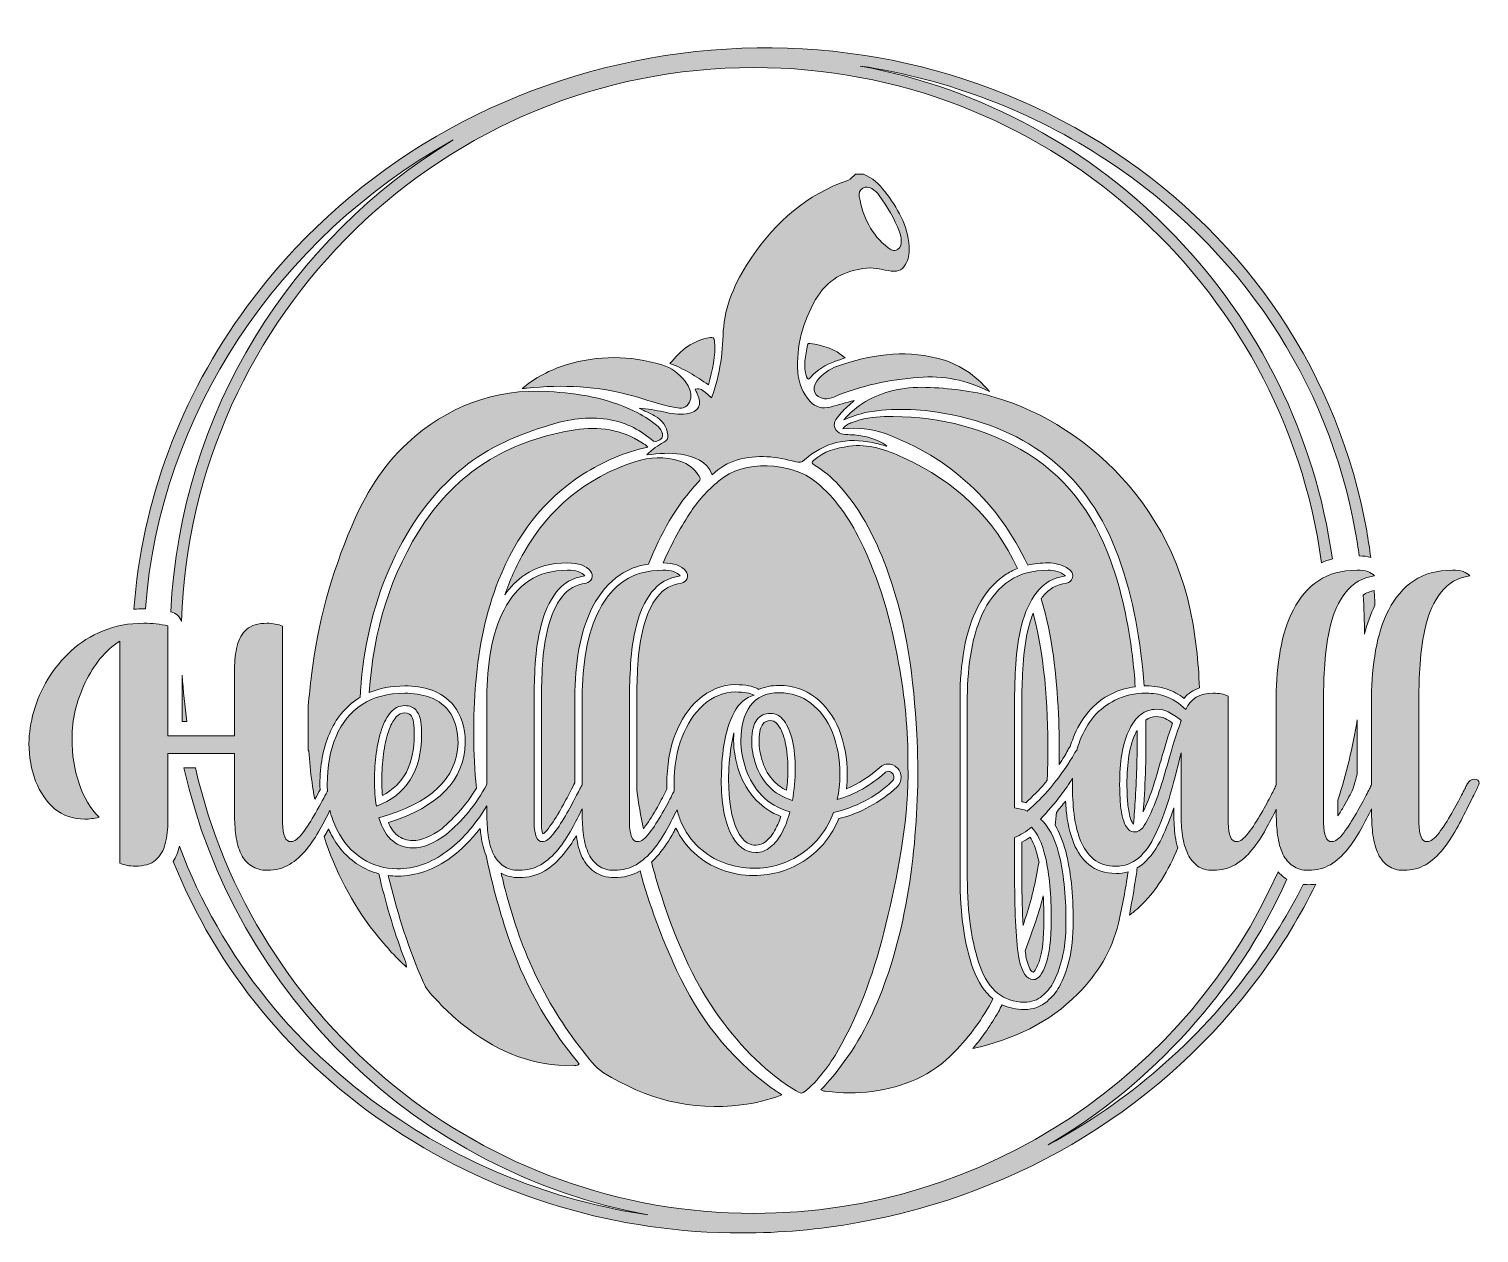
# Model space of a CAD drawing. Header units: inches. Extents: x 0.2 to 11.8, y -10.8 to -1.2.
import ezdxf

# ---------------------------------------------------------------- set-up
doc = ezdxf.new("R2010")
doc.units = ezdxf.units.IN
doc.header["$MEASUREMENT"] = 0
doc.layers.add('Layer 1', color=7, linetype='Continuous')

# ---------------------------------------------------------------- blocks, each defined once
blk = doc.blocks.new('block 3')
at = {"layer": 'Layer 1', "true_color": 0xe89a5c}
h = blk.add_hatch(color=33, dxfattribs=at)
h.dxf.hatch_style = 2
edge = h.paths.add_edge_path()
edge.add_spline(control_points=[(5.525, -4.083), (5.531, -4.095), (5.537, -4.107), (5.543, -4.119), (5.586, -4.208), (5.556, -4.263), (5.458, -4.278), (5.396, -4.288), (5.335, -4.277), (5.275, -4.264), (5.211, -4.251), (5.147, -4.238), (5.081, -4.234), (5.122, -4.256), (5.164, -4.273), (5.204, -4.295), (5.265, -4.328), (5.301, -4.378), (5.308, -4.449), (5.31, -4.476), (5.303, -4.492), (5.277, -4.505), (5.231, -4.53), (5.188, -4.561), (5.142, -4.605), (5.239, -4.595), (5.326, -4.586), (5.413, -4.601), (5.519, -4.618), (5.615, -4.651), (5.662, -4.763), (5.72, -4.708), (5.785, -4.667), (5.862, -4.645), (6.019, -4.6), (6.174, -4.618), (6.327, -4.661), (6.354, -4.668), (6.372, -4.667), (6.395, -4.646), (6.551, -4.506), (6.734, -4.464), (6.938, -4.508), (6.976, -4.516), (7.012, -4.527), (7.049, -4.537), (7.039, -4.525), (7.028, -4.518), (7.017, -4.512), (6.936, -4.469), (6.851, -4.447), (6.758, -4.445), (6.712, -4.444), (6.655, -4.443), (6.636, -4.388), (6.619, -4.34), (6.659, -4.305), (6.687, -4.271), (6.718, -4.235), (6.756, -4.206), (6.79, -4.173), (6.725, -4.189), (6.662, -4.208), (6.599, -4.225), (6.537, -4.242), (6.484, -4.227), (6.44, -4.18), (6.379, -4.114), (6.349, -4.036), (6.343, -3.948), (6.328, -3.741), (6.383, -3.55), (6.483, -3.371), (6.572, -3.214), (6.713, -3.139), (6.891, -3.121), (6.96, -3.113), (7.021, -3.136), (7.085, -3.144), (7.149, -3.151), (7.18, -3.133), (7.207, -3.075), (7.226, -3.035), (7.231, -2.992), (7.228, -2.948), (7.216, -2.779), (7.134, -2.641), (7.034, -2.511), (6.989, -2.453), (6.937, -2.401), (6.865, -2.375), (6.844, -2.375), (6.823, -2.375), (6.802, -2.375), (6.781, -2.39), (6.766, -2.414), (6.74, -2.423), (6.414, -2.536), (6.168, -2.752), (5.977, -3.033), (5.863, -3.2), (5.773, -3.38), (5.753, -3.585), (5.744, -3.679), (5.746, -3.774), (5.73, -3.867), (5.712, -3.964), (5.693, -4.06), (5.656, -4.153), (5.574, -4.077), (5.573, -4.076), (5.525, -4.083)], knot_values=[0, 0, 0, 0, 1, 1, 1, 2, 2, 2, 3, 3, 3, 4, 4, 4, 5, 5, 5, 6, 6, 6, 7, 7, 7, 8, 8, 8, 9, 9, 9, 10, 10, 10, 11, 11, 11, 12, 12, 12, 13, 13, 13, 14, 14, 14, 15, 15, 15, 16, 16, 16, 17, 17, 17, 18, 18, 18, 19, 19, 19, 20, 20, 20, 21, 21, 21, 22, 22, 22, 23, 23, 23, 24, 24, 24, 25, 25, 25, 26, 26, 26, 27, 27, 27, 28, 28, 28, 29, 29, 29, 30, 30, 30, 31, 31, 31, 32, 32, 32, 33, 33, 33, 34, 34, 34, 35, 35, 35, 36, 36, 36, 37, 37, 37, 37], degree=3, periodic=1)
edge = h.paths.add_edge_path()
edge.add_spline(control_points=[(6.859, -2.485), (6.883, -2.47), (6.907, -2.475), (6.931, -2.489), (6.954, -2.502), (6.974, -2.521), (6.99, -2.543), (7.056, -2.632), (7.11, -2.728), (7.15, -2.832), (7.158, -2.855), (7.165, -2.878), (7.164, -2.899), (7.166, -2.93), (7.163, -2.956), (7.135, -2.972), (7.106, -2.989), (7.082, -2.975), (7.06, -2.959), (6.926, -2.856), (6.86, -2.714), (6.831, -2.552), (6.826, -2.526), (6.834, -2.501), (6.859, -2.485)], knot_values=[0, 0, 0, 0, 1, 1, 1, 2, 2, 2, 3, 3, 3, 4, 4, 4, 5, 5, 5, 6, 6, 6, 7, 7, 7, 8, 8, 8, 8], degree=3, periodic=1)
h = blk.add_hatch(color=33, dxfattribs=at)
h.dxf.hatch_style = 2
edge = h.paths.add_edge_path()
edge.add_spline(control_points=[(5.681, -3.699), (5.679, -3.675), (5.666, -3.67), (5.645, -3.673), (5.508, -3.692), (5.412, -3.774), (5.326, -3.879), (5.438, -3.92), (5.532, -3.981), (5.631, -4.049), (5.665, -3.932), (5.691, -3.819), (5.681, -3.699)], knot_values=[0, 0, 0, 0, 1, 1, 1, 2, 2, 2, 3, 3, 3, 4, 4, 4, 4], degree=3, periodic=1)
h = blk.add_hatch(color=33, dxfattribs=at)
h.dxf.hatch_style = 2
edge = h.paths.add_edge_path()
edge.add_spline(control_points=[(6.719, -3.834), (6.635, -3.761), (6.54, -3.735), (6.44, -3.719), (6.429, -3.717), (6.422, -3.722), (6.42, -3.732), (6.404, -3.816), (6.382, -3.899), (6.412, -3.985), (6.421, -4.012), (6.43, -4.005), (6.444, -3.989), (6.497, -3.93), (6.562, -3.888), (6.637, -3.863), (6.662, -3.854), (6.687, -3.845), (6.719, -3.834)], knot_values=[0, 0, 0, 0, 1, 1, 1, 2, 2, 2, 3, 3, 3, 4, 4, 4, 5, 5, 5, 6, 6, 6, 6], degree=3, periodic=1)
h = blk.add_hatch(color=33, dxfattribs=at)
h.dxf.hatch_style = 2
edge = h.paths.add_edge_path()
edge.add_spline(control_points=[(6.658, -3.9), (6.593, -3.923), (6.535, -3.962), (6.493, -4.02), (6.447, -4.085), (6.474, -4.148), (6.555, -4.159), (6.581, -4.163), (6.605, -4.156), (6.629, -4.146), (6.844, -4.053), (7.071, -4.008), (7.303, -3.989), (7.5, -3.973), (7.687, -4.01), (7.865, -4.102), (7.755, -3.968), (7.616, -3.877), (7.448, -3.836), (7.178, -3.77), (6.915, -3.809), (6.658, -3.9)], knot_values=[0, 0, 0, 0, 1, 1, 1, 2, 2, 2, 3, 3, 3, 4, 4, 4, 5, 5, 5, 6, 6, 6, 7, 7, 7, 7], degree=3, periodic=1)
h = blk.add_hatch(color=33, dxfattribs=at)
h.dxf.hatch_style = 2
edge = h.paths.add_edge_path()
edge.add_spline(control_points=[(5.03, -4.135), (5.138, -4.166), (5.243, -4.205), (5.354, -4.227), (5.395, -4.235), (5.441, -4.243), (5.471, -4.203), (5.501, -4.163), (5.495, -4.115), (5.477, -4.07), (5.469, -4.052), (5.459, -4.035), (5.447, -4.02), (5.398, -3.959), (5.337, -3.913), (5.262, -3.89), (5.008, -3.814), (4.754, -3.811), (4.501, -3.89), (4.373, -3.93), (4.255, -3.99), (4.152, -4.077), (4.164, -4.077), (4.175, -4.076), (4.187, -4.075), (4.472, -4.045), (4.753, -4.059), (5.03, -4.135)], knot_values=[0, 0, 0, 0, 1, 1, 1, 2, 2, 2, 3, 3, 3, 4, 4, 4, 5, 5, 5, 6, 6, 6, 7, 7, 7, 8, 8, 8, 9, 9, 9, 9], degree=3, periodic=1)
h = blk.add_hatch(color=33, dxfattribs=at)
h.dxf.hatch_style = 2
edge = h.paths.add_edge_path()
edge.add_spline(control_points=[(2.543, -7.226), (2.543, -7.074), (2.568, -6.939), (2.618, -6.823), (2.668, -6.703), (2.745, -6.609), (2.846, -6.542), (2.852, -6.538), (2.857, -6.535), (2.863, -6.532), (2.865, -6.492), (2.867, -6.453), (2.871, -6.413), (2.902, -6.08), (2.979, -5.76), (3.119, -5.456), (3.252, -5.168), (3.43, -4.912), (3.678, -4.71), (3.883, -4.542), (4.124, -4.444), (4.375, -4.367), (4.522, -4.321), (4.673, -4.298), (4.827, -4.322), (4.959, -4.343), (5.077, -4.397), (5.178, -4.484), (5.203, -4.505), (5.223, -4.5), (5.246, -4.485), (5.271, -4.468), (5.271, -4.446), (5.261, -4.421), (5.252, -4.4), (5.237, -4.384), (5.219, -4.369), (5.164, -4.325), (5.105, -4.288), (5.041, -4.257), (4.827, -4.153), (4.598, -4.116), (4.362, -4.102), (3.927, -4.076), (3.556, -4.222), (3.238, -4.512), (3.037, -4.696), (2.902, -4.924), (2.796, -5.172), (2.633, -5.552), (2.525, -5.946), (2.476, -6.356), (2.466, -6.438), (2.458, -6.52), (2.45, -6.601), (2.45, -6.719), (2.45, -6.836), (2.45, -6.953), (2.457, -6.963), (2.457, -6.975), (2.457, -6.987), (2.462, -7.073), (2.472, -7.158), (2.485, -7.242), (2.49, -7.276), (2.496, -7.31), (2.503, -7.343), (2.519, -7.313), (2.533, -7.287), (2.544, -7.267), (2.544, -7.253), (2.543, -7.24), (2.543, -7.226)], knot_values=[0, 0, 0, 0, 1, 1, 1, 2, 2, 2, 3, 3, 3, 4, 4, 4, 5, 5, 5, 6, 6, 6, 7, 7, 7, 8, 8, 8, 9, 9, 9, 10, 10, 10, 11, 11, 11, 12, 12, 12, 13, 13, 13, 14, 14, 14, 15, 15, 15, 16, 16, 16, 17, 17, 17, 18, 18, 18, 19, 19, 19, 20, 20, 20, 21, 21, 21, 22, 22, 22, 23, 23, 23, 24, 24, 24, 24], degree=3, periodic=1)
h = blk.add_hatch(color=33, dxfattribs=at)
h.dxf.hatch_style = 2
edge = h.paths.add_edge_path()
edge.add_spline(control_points=[(9.279, -6.468), (9.326, -6.485), (9.371, -6.509), (9.413, -6.541), (9.445, -6.502), (9.486, -6.474), (9.535, -6.458), (9.528, -6.25), (9.506, -6.043), (9.462, -5.837), (9.24, -4.802), (8.355, -4.176), (7.635, -4.091), (7.452, -4.069), (7.27, -4.051), (7.089, -4.097), (6.94, -4.135), (6.81, -4.209), (6.707, -4.328), (6.768, -4.301), (6.83, -4.279), (6.895, -4.267), (7.1, -4.23), (7.304, -4.239), (7.508, -4.276), (8.182, -4.397), (8.655, -4.765), (8.892, -5.417), (9.013, -5.75), (9.07, -6.094), (9.095, -6.442), (9.101, -6.442), (9.106, -6.442), (9.112, -6.442), (9.173, -6.442), (9.229, -6.451), (9.279, -6.468)], knot_values=[0, 0, 0, 0, 1, 1, 1, 2, 2, 2, 3, 3, 3, 4, 4, 4, 5, 5, 5, 6, 6, 6, 7, 7, 7, 8, 8, 8, 9, 9, 9, 10, 10, 10, 11, 11, 11, 12, 12, 12, 12], degree=3, periodic=1)
h = blk.add_hatch(color=33, dxfattribs=at)
h.dxf.hatch_style = 2
edge = h.paths.add_edge_path()
edge.add_spline(control_points=[(3.433, -6.476), (3.434, -6.476), (3.435, -6.477), (3.436, -6.477), (3.554, -6.522), (3.696, -6.631), (3.699, -6.895), (3.692, -7.191), (3.486, -7.404), (3.087, -7.528), (3.107, -7.574), (3.13, -7.607), (3.157, -7.629), (3.194, -7.658), (3.234, -7.672), (3.28, -7.672), (3.349, -7.672), (3.427, -7.64), (3.511, -7.577), (3.617, -7.49), (3.709, -7.382), (3.787, -7.255), (3.761, -6.977), (3.759, -6.697), (3.782, -6.413), (3.805, -6.134), (3.861, -5.862), (3.964, -5.601), (4.102, -5.253), (4.314, -4.963), (4.634, -4.76), (4.793, -4.659), (4.963, -4.582), (5.15, -4.545), (5.138, -4.527), (5.12, -4.519), (5.104, -4.509), (4.94, -4.404), (4.759, -4.376), (4.572, -4.406), (4.075, -4.485), (3.666, -4.714), (3.378, -5.138), (3.099, -5.551), (2.967, -6.008), (2.935, -6.495), (3.017, -6.46), (3.112, -6.442), (3.217, -6.442), (3.289, -6.442), (3.362, -6.453), (3.433, -6.476)], knot_values=[0, 0, 0, 0, 1, 1, 1, 2, 2, 2, 3, 3, 3, 4, 4, 4, 5, 5, 5, 6, 6, 6, 7, 7, 7, 8, 8, 8, 9, 9, 9, 10, 10, 10, 11, 11, 11, 12, 12, 12, 13, 13, 13, 14, 14, 14, 15, 15, 15, 16, 16, 16, 17, 17, 17, 17], degree=3, periodic=1)
h = blk.add_hatch(color=33, dxfattribs=at)
h.dxf.hatch_style = 2
edge = h.paths.add_edge_path()
edge.add_spline(control_points=[(8.418, -5.476), (8.453, -5.485), (8.484, -5.501), (8.509, -5.524), (8.526, -5.539), (8.532, -5.562), (8.526, -5.584), (8.519, -5.605), (8.501, -5.621), (8.479, -5.624), (8.397, -5.637), (8.335, -5.672), (8.288, -5.733), (8.284, -5.739), (8.28, -5.745), (8.276, -5.751), (8.368, -6.046), (8.399, -6.355), (8.414, -6.665), (8.421, -6.799), (8.422, -6.933), (8.419, -7.066), (8.449, -7.023), (8.472, -6.986), (8.488, -6.954), (8.494, -6.943), (8.5, -6.933), (8.508, -6.923), (8.515, -6.9), (8.523, -6.878), (8.531, -6.857), (8.561, -6.778), (8.602, -6.707), (8.653, -6.648), (8.705, -6.587), (8.768, -6.538), (8.838, -6.504), (8.896, -6.475), (8.959, -6.456), (9.025, -6.448), (9.02, -6.366), (9.012, -6.285), (9.002, -6.203), (8.97, -5.944), (8.918, -5.689), (8.828, -5.443), (8.691, -5.065), (8.465, -4.759), (8.109, -4.559), (7.774, -4.371), (7.412, -4.293), (7.03, -4.301), (6.942, -4.303), (6.857, -4.317), (6.774, -4.348), (6.749, -4.357), (6.723, -4.368), (6.701, -4.397), (6.818, -4.388), (6.927, -4.396), (7.031, -4.434), (7.557, -4.627), (7.935, -4.982), (8.17, -5.482), (8.221, -5.47), (8.275, -5.464), (8.332, -5.464), (8.358, -5.464), (8.387, -5.468), (8.418, -5.476)], knot_values=[0, 0, 0, 0, 1, 1, 1, 2, 2, 2, 3, 3, 3, 4, 4, 4, 5, 5, 5, 6, 6, 6, 7, 7, 7, 8, 8, 8, 9, 9, 9, 10, 10, 10, 11, 11, 11, 12, 12, 12, 13, 13, 13, 14, 14, 14, 15, 15, 15, 16, 16, 16, 17, 17, 17, 18, 18, 18, 19, 19, 19, 20, 20, 20, 21, 21, 21, 22, 22, 22, 23, 23, 23, 23], degree=3, periodic=1)
h = blk.add_hatch(color=33, dxfattribs=at)
h.dxf.hatch_style = 2
edge = h.paths.add_edge_path()
edge.add_spline(control_points=[(7.737, -8.693), (7.668, -8.499), (7.632, -8.256), (7.632, -7.968), (7.632, -7.968), (7.632, -6.533), (7.632, -6.533), (7.632, -6.401), (7.643, -6.273), (7.665, -6.15), (7.687, -6.024), (7.724, -5.91), (7.775, -5.809), (7.829, -5.706), (7.902, -5.621), (7.992, -5.559), (8.022, -5.539), (8.054, -5.522), (8.088, -5.508), (7.906, -5.113), (7.603, -4.819), (7.178, -4.626), (7.043, -4.564), (6.903, -4.515), (6.749, -4.537), (6.647, -4.552), (6.548, -4.575), (6.47, -4.648), (6.453, -4.664), (6.451, -4.674), (6.474, -4.687), (6.547, -4.73), (6.611, -4.784), (6.669, -4.846), (6.856, -5.05), (6.972, -5.295), (7.064, -5.552), (7.211, -5.962), (7.264, -6.39), (7.288, -6.822), (7.305, -7.133), (7.295, -7.443), (7.263, -7.753), (7.229, -8.083), (7.167, -8.408), (7.062, -8.723), (6.978, -8.974), (6.867, -9.213), (6.712, -9.429), (6.655, -9.507), (6.594, -9.581), (6.526, -9.652), (6.543, -9.665), (6.557, -9.664), (6.57, -9.665), (6.691, -9.679), (6.813, -9.682), (6.934, -9.665), (7.184, -9.631), (7.407, -9.541), (7.586, -9.354), (7.71, -9.226), (7.813, -9.085), (7.894, -8.93), (7.827, -8.876), (7.775, -8.797), (7.737, -8.693)], knot_values=[0, 0, 0, 0, 1, 1, 1, 2, 2, 2, 3, 3, 3, 4, 4, 4, 5, 5, 5, 6, 6, 6, 7, 7, 7, 8, 8, 8, 9, 9, 9, 10, 10, 10, 11, 11, 11, 12, 12, 12, 13, 13, 13, 14, 14, 14, 15, 15, 15, 16, 16, 16, 17, 17, 17, 18, 18, 18, 19, 19, 19, 20, 20, 20, 21, 21, 21, 22, 22, 22, 22], degree=3, periodic=1)
h = blk.add_hatch(color=33, dxfattribs=at)
h.dxf.hatch_style = 2
edge = h.paths.add_edge_path()
edge.add_spline(control_points=[(4.172, -5.559), (4.264, -5.496), (4.379, -5.464), (4.512, -5.464), (4.597, -5.464), (4.659, -5.486), (4.695, -5.53), (4.708, -5.546), (4.712, -5.568), (4.704, -5.588), (4.697, -5.607), (4.679, -5.621), (4.659, -5.624), (4.577, -5.637), (4.514, -5.672), (4.468, -5.733), (4.418, -5.799), (4.381, -5.88), (4.358, -5.973), (4.333, -6.071), (4.318, -6.171), (4.313, -6.271), (4.307, -6.373), (4.304, -6.461), (4.304, -6.533), (4.304, -6.533), (4.304, -7.531), (4.304, -7.531), (4.304, -7.585), (4.311, -7.609), (4.316, -7.619), (4.323, -7.615), (4.337, -7.604), (4.36, -7.575), (4.392, -7.531), (4.425, -7.481), (4.456, -7.426), (4.487, -7.37), (4.513, -7.323), (4.533, -7.284), (4.549, -7.253), (4.561, -7.23), (4.57, -7.213), (4.57, -7.213), (4.57, -6.533), (4.57, -6.533), (4.57, -6.401), (4.581, -6.273), (4.602, -6.15), (4.624, -6.023), (4.662, -5.909), (4.713, -5.809), (4.767, -5.706), (4.839, -5.621), (4.93, -5.559), (4.994, -5.515), (5.07, -5.486), (5.155, -5.473), (5.252, -5.234), (5.373, -5.007), (5.555, -4.817), (5.57, -4.801), (5.568, -4.79), (5.558, -4.774), (5.521, -4.716), (5.47, -4.676), (5.405, -4.655), (5.285, -4.616), (5.165, -4.622), (5.047, -4.66), (4.659, -4.788), (4.364, -5.03), (4.163, -5.385), (4.102, -5.492), (4.053, -5.603), (4.012, -5.717), (4.057, -5.655), (4.11, -5.602), (4.172, -5.559)], knot_values=[0, 0, 0, 0, 1, 1, 1, 2, 2, 2, 3, 3, 3, 4, 4, 4, 5, 5, 5, 6, 6, 6, 7, 7, 7, 8, 8, 8, 9, 9, 9, 10, 10, 10, 11, 11, 11, 12, 12, 12, 13, 13, 13, 14, 14, 14, 15, 15, 15, 16, 16, 16, 17, 17, 17, 18, 18, 18, 19, 19, 19, 20, 20, 20, 21, 21, 21, 22, 22, 22, 23, 23, 23, 24, 24, 24, 25, 25, 25, 26, 26, 26, 26], degree=3, periodic=1)
h = blk.add_hatch(color=33, dxfattribs=at)
h.dxf.hatch_style = 2
edge = h.paths.add_edge_path()
edge.add_spline(control_points=[(7.059, -8.27), (7.15, -7.876), (7.225, -7.48), (7.218, -7.074), (7.221, -6.8), (7.193, -6.529), (7.144, -6.26), (7.082, -5.922), (6.992, -5.594), (6.838, -5.286), (6.75, -5.11), (6.644, -4.949), (6.489, -4.823), (6.284, -4.657), (5.912, -4.642), (5.714, -4.812), (5.624, -4.889), (5.545, -4.974), (5.481, -5.074), (5.4, -5.2), (5.33, -5.33), (5.272, -5.464), (5.356, -5.464), (5.417, -5.486), (5.453, -5.53), (5.466, -5.546), (5.47, -5.568), (5.462, -5.588), (5.455, -5.607), (5.437, -5.621), (5.417, -5.624), (5.335, -5.637), (5.273, -5.672), (5.226, -5.733), (5.176, -5.799), (5.139, -5.88), (5.116, -5.973), (5.092, -6.071), (5.076, -6.171), (5.071, -6.271), (5.065, -6.373), (5.062, -6.461), (5.062, -6.533), (5.062, -6.533), (5.062, -7.271), (5.062, -7.271), (5.076, -7.374), (5.094, -7.476), (5.115, -7.578), (5.116, -7.577), (5.117, -7.576), (5.118, -7.575), (5.15, -7.531), (5.183, -7.481), (5.214, -7.426), (5.246, -7.37), (5.271, -7.323), (5.291, -7.284), (5.291, -7.284), (5.302, -7.263), (5.302, -7.263), (5.301, -7.25), (5.301, -7.238), (5.301, -7.226), (5.301, -7.075), (5.323, -6.941), (5.368, -6.827), (5.414, -6.712), (5.474, -6.62), (5.548, -6.554), (5.64, -6.473), (5.74, -6.432), (5.847, -6.432), (5.927, -6.432), (5.985, -6.443), (6.024, -6.466), (6.027, -6.467), (6.029, -6.469), (6.031, -6.471), (6.078, -6.449), (6.133, -6.438), (6.195, -6.438), (6.303, -6.438), (6.4, -6.47), (6.482, -6.535), (6.562, -6.596), (6.626, -6.681), (6.67, -6.789), (6.713, -6.894), (6.735, -7.015), (6.735, -7.149), (6.735, -7.186), (6.733, -7.223), (6.729, -7.259), (6.826, -7.22), (6.915, -7.163), (6.994, -7.09), (7.014, -7.072), (7.037, -7.063), (7.061, -7.063), (7.081, -7.063), (7.111, -7.069), (7.138, -7.098), (7.153, -7.117), (7.162, -7.138), (7.164, -7.164), (7.164, -7.165), (7.164, -7.166), (7.164, -7.168), (7.164, -7.197), (7.153, -7.223), (7.132, -7.244), (7.131, -7.245), (7.131, -7.245), (7.13, -7.246), (6.995, -7.37), (6.84, -7.454), (6.669, -7.497), (6.611, -7.634), (6.523, -7.744), (6.408, -7.822), (6.286, -7.907), (6.145, -7.949), (5.99, -7.949), (5.904, -7.949), (5.819, -7.934), (5.737, -7.903), (5.656, -7.874), (5.582, -7.829), (5.517, -7.769), (5.458, -7.715), (5.41, -7.649), (5.373, -7.572), (5.366, -7.583), (5.36, -7.595), (5.354, -7.607), (5.319, -7.669), (5.281, -7.728), (5.239, -7.779), (5.22, -7.802), (5.2, -7.823), (5.179, -7.843), (5.191, -7.888), (5.204, -7.934), (5.217, -7.979), (5.328, -8.351), (5.466, -8.712), (5.689, -9.033), (5.858, -9.275), (6.056, -9.489), (6.307, -9.648), (6.375, -9.691), (6.375, -9.69), (6.435, -9.635), (6.542, -9.534), (6.623, -9.413), (6.693, -9.285), (6.868, -8.966), (6.977, -8.622), (7.059, -8.27)], knot_values=[0, 0, 0, 0, 1, 1, 1, 2, 2, 2, 3, 3, 3, 4, 4, 4, 5, 5, 5, 6, 6, 6, 7, 7, 7, 8, 8, 8, 9, 9, 9, 10, 10, 10, 11, 11, 11, 12, 12, 12, 13, 13, 13, 14, 14, 14, 15, 15, 15, 16, 16, 16, 17, 17, 17, 18, 18, 18, 19, 19, 19, 20, 20, 20, 21, 21, 21, 22, 22, 22, 23, 23, 23, 24, 24, 24, 25, 25, 25, 26, 26, 26, 27, 27, 27, 28, 28, 28, 29, 29, 29, 30, 30, 30, 31, 31, 31, 32, 32, 32, 33, 33, 33, 34, 34, 34, 35, 35, 35, 36, 36, 36, 37, 37, 37, 38, 38, 38, 39, 39, 39, 40, 40, 40, 41, 41, 41, 42, 42, 42, 43, 43, 43, 44, 44, 44, 45, 45, 45, 46, 46, 46, 47, 47, 47, 48, 48, 48, 49, 49, 49, 50, 50, 50, 51, 51, 51, 52, 52, 52, 53, 53, 53, 53], degree=3, periodic=1)
h = blk.add_hatch(color=33, dxfattribs=at)
h.dxf.hatch_style = 2
edge = h.paths.add_edge_path()
edge.add_spline(control_points=[(8.133, -6.271), (8.127, -6.373), (8.124, -6.461), (8.124, -6.533), (8.124, -6.533), (8.124, -7.363), (8.124, -7.363), (8.126, -7.363), (8.128, -7.364), (8.131, -7.364), (8.139, -7.366), (8.147, -7.368), (8.154, -7.371), (8.209, -7.321), (8.26, -7.269), (8.307, -7.215), (8.313, -7.207), (8.319, -7.2), (8.325, -7.192), (8.327, -7.146), (8.329, -7.101), (8.329, -7.055), (8.337, -6.658), (8.313, -6.263), (8.217, -5.876), (8.216, -5.872), (8.215, -5.868), (8.214, -5.864), (8.2, -5.898), (8.188, -5.934), (8.178, -5.973), (8.154, -6.071), (8.139, -6.171), (8.133, -6.271)], knot_values=[0, 0, 0, 0, 1, 1, 1, 2, 2, 2, 3, 3, 3, 4, 4, 4, 5, 5, 5, 6, 6, 6, 7, 7, 7, 8, 8, 8, 9, 9, 9, 10, 10, 10, 11, 11, 11, 11], degree=3, periodic=1)
h = blk.add_hatch(color=33, dxfattribs=at)
h.dxf.hatch_style = 2
edge = h.paths.add_edge_path()
edge.add_spline(control_points=[(3.287, -6.731), (3.283, -6.707), (3.275, -6.687), (3.262, -6.671), (3.26, -6.669), (3.25, -6.657), (3.217, -6.657), (3.191, -6.657), (3.169, -6.668), (3.15, -6.689), (3.125, -6.718), (3.104, -6.757), (3.088, -6.806), (3.07, -6.859), (3.057, -6.919), (3.048, -6.985), (3.039, -7.052), (3.035, -7.119), (3.035, -7.187), (3.035, -7.233), (3.036, -7.275), (3.04, -7.314), (3.21, -7.224), (3.293, -7.065), (3.293, -6.83), (3.293, -6.797), (3.291, -6.764), (3.287, -6.731)], knot_values=[0, 0, 0, 0, 1, 1, 1, 2, 2, 2, 3, 3, 3, 4, 4, 4, 5, 5, 5, 6, 6, 6, 7, 7, 7, 8, 8, 8, 9, 9, 9, 9], degree=3, periodic=1)
h = blk.add_hatch(color=33, dxfattribs=at)
h.dxf.hatch_style = 2
edge = h.paths.add_edge_path()
edge.add_spline(control_points=[(9.092, -7.387), (9.09, -7.406), (9.089, -7.425), (9.087, -7.444), (9.115, -7.385), (9.14, -7.324), (9.161, -7.261), (9.185, -7.187), (9.208, -7.11), (9.23, -7.033), (9.257, -6.934), (9.288, -6.835), (9.322, -6.737), (9.302, -6.723), (9.282, -6.71), (9.263, -6.7), (9.244, -6.691), (9.221, -6.686), (9.193, -6.686), (9.161, -6.686), (9.133, -6.695), (9.108, -6.714), (9.108, -6.714), (9.108, -6.715), (9.108, -6.716), (9.114, -6.94), (9.108, -7.163), (9.092, -7.387)], knot_values=[0, 0, 0, 0, 1, 1, 1, 2, 2, 2, 3, 3, 3, 4, 4, 4, 5, 5, 5, 6, 6, 6, 7, 7, 7, 8, 8, 8, 9, 9, 9, 9], degree=3, periodic=1)
h = blk.add_hatch(color=33, dxfattribs=at)
h.dxf.hatch_style = 2
edge = h.paths.add_edge_path()
edge.add_spline(control_points=[(6.186, -6.754), (6.163, -6.722), (6.141, -6.717), (6.125, -6.717), (6.098, -6.717), (6.079, -6.727), (6.063, -6.747), (6.05, -6.764), (6.034, -6.8), (6.034, -6.877), (6.034, -6.932), (6.044, -6.99), (6.063, -7.049), (6.082, -7.105), (6.112, -7.156), (6.154, -7.201), (6.181, -7.229), (6.214, -7.253), (6.252, -7.272), (6.26, -7.214), (6.264, -7.157), (6.264, -7.102), (6.264, -7.025), (6.257, -6.954), (6.243, -6.892), (6.23, -6.834), (6.211, -6.787), (6.186, -6.754)], knot_values=[0, 0, 0, 0, 1, 1, 1, 2, 2, 2, 3, 3, 3, 4, 4, 4, 5, 5, 5, 6, 6, 6, 7, 7, 7, 8, 8, 8, 9, 9, 9, 9], degree=3, periodic=1)
h = blk.add_hatch(color=33, dxfattribs=at)
h.dxf.hatch_style = 2
edge = h.paths.add_edge_path()
edge.add_spline(control_points=[(8.975, -6.996), (8.964, -7.063), (8.959, -7.141), (8.959, -7.226), (8.959, -7.255), (8.96, -7.295), (8.963, -7.346), (8.965, -7.385), (8.971, -7.425), (8.979, -7.464), (8.984, -7.487), (8.991, -7.508), (9, -7.526), (9.004, -7.534), (9.008, -7.538), (9.011, -7.541), (9.017, -7.471), (9.022, -7.402), (9.026, -7.332), (9.037, -7.153), (9.042, -6.974), (9.04, -6.796), (9.038, -6.8), (9.035, -6.804), (9.033, -6.808), (9.007, -6.858), (8.988, -6.921), (8.975, -6.996)], knot_values=[0, 0, 0, 0, 1, 1, 1, 2, 2, 2, 3, 3, 3, 4, 4, 4, 5, 5, 5, 6, 6, 6, 7, 7, 7, 8, 8, 8, 9, 9, 9, 9], degree=3, periodic=1)
h = blk.add_hatch(color=33, dxfattribs=at)
h.dxf.hatch_style = 2
edge = h.paths.add_edge_path()
edge.add_spline(control_points=[(5.832, -6.874), (5.832, -6.854), (5.833, -6.835), (5.834, -6.816), (5.825, -6.85), (5.818, -6.885), (5.812, -6.921), (5.799, -7.015), (5.792, -7.104), (5.792, -7.187), (5.792, -7.359), (5.815, -7.494), (5.86, -7.588), (5.911, -7.696), (5.969, -7.708), (6.008, -7.708), (6.038, -7.708), (6.065, -7.698), (6.089, -7.678), (6.118, -7.654), (6.144, -7.622), (6.165, -7.58), (6.181, -7.55), (6.196, -7.517), (6.208, -7.48), (6.131, -7.45), (6.066, -7.407), (6.014, -7.352), (5.95, -7.285), (5.904, -7.208), (5.875, -7.124), (5.847, -7.041), (5.832, -6.957), (5.832, -6.874)], knot_values=[0, 0, 0, 0, 1, 1, 1, 2, 2, 2, 3, 3, 3, 4, 4, 4, 5, 5, 5, 6, 6, 6, 7, 7, 7, 8, 8, 8, 9, 9, 9, 10, 10, 10, 11, 11, 11, 11], degree=3, periodic=1)
h = blk.add_hatch(color=33, dxfattribs=at)
h.dxf.hatch_style = 2
edge = h.paths.add_edge_path()
edge.add_spline(control_points=[(8.657, -7.862), (8.605, -7.819), (8.564, -7.763), (8.537, -7.695), (8.505, -7.611), (8.484, -7.524), (8.477, -7.435), (8.475, -7.407), (8.473, -7.382), (8.471, -7.357), (8.447, -7.389), (8.422, -7.419), (8.398, -7.447), (8.395, -7.482), (8.391, -7.516), (8.388, -7.55), (8.422, -7.606), (8.45, -7.675), (8.472, -7.755), (8.512, -7.91), (8.532, -8.097), (8.532, -8.311), (8.532, -8.439), (8.521, -8.544), (8.499, -8.623), (8.481, -8.701), (8.454, -8.773), (8.419, -8.837), (8.398, -8.875), (8.366, -8.913), (8.324, -8.95), (8.276, -8.992), (8.216, -9.014), (8.143, -9.015), (8.078, -9.014), (8.019, -9.001), (7.967, -8.976), (7.957, -8.995), (7.947, -9.014), (7.937, -9.033), (7.88, -9.134), (7.814, -9.228), (7.735, -9.324), (8.057, -9.252), (8.339, -9.122), (8.568, -8.891), (8.725, -8.733), (8.839, -8.547), (8.891, -8.329), (8.923, -8.193), (8.948, -8.057), (8.968, -7.92), (8.937, -7.929), (8.905, -7.933), (8.872, -7.933), (8.784, -7.933), (8.712, -7.909), (8.657, -7.862)], knot_values=[0, 0, 0, 0, 1, 1, 1, 2, 2, 2, 3, 3, 3, 4, 4, 4, 5, 5, 5, 6, 6, 6, 7, 7, 7, 8, 8, 8, 9, 9, 9, 10, 10, 10, 11, 11, 11, 12, 12, 12, 13, 13, 13, 14, 14, 14, 15, 15, 15, 16, 16, 16, 17, 17, 17, 18, 18, 18, 19, 19, 19, 19], degree=3, periodic=1)
h = blk.add_hatch(color=33, dxfattribs=at)
h.dxf.hatch_style = 2
edge = h.paths.add_edge_path()
edge.add_spline(control_points=[(9.332, -7.461), (9.332, -7.461), (9.332, -7.411), (9.332, -7.411), (9.303, -7.499), (9.271, -7.578), (9.238, -7.647), (9.197, -7.734), (9.147, -7.804), (9.09, -7.853), (9.074, -7.867), (9.058, -7.879), (9.041, -7.889), (9.035, -7.93), (9.029, -7.971), (9.022, -8.012), (9.01, -8.093), (8.995, -8.174), (8.979, -8.265), (9.007, -8.242), (9.029, -8.227), (9.048, -8.209), (9.194, -8.073), (9.292, -7.908), (9.363, -7.728), (9.354, -7.7), (9.348, -7.67), (9.343, -7.639), (9.335, -7.58), (9.332, -7.52), (9.332, -7.461)], knot_values=[0, 0, 0, 0, 1, 1, 1, 2, 2, 2, 3, 3, 3, 4, 4, 4, 5, 5, 5, 6, 6, 6, 7, 7, 7, 8, 8, 8, 9, 9, 9, 10, 10, 10, 10], degree=3, periodic=1)
h = blk.add_hatch(color=33, dxfattribs=at)
h.dxf.hatch_style = 2
edge = h.paths.add_edge_path()
edge.add_spline(control_points=[(2.626, -7.609), (2.621, -7.599), (2.616, -7.589), (2.612, -7.579), (2.606, -7.588), (2.601, -7.598), (2.596, -7.607), (2.59, -7.618), (2.583, -7.629), (2.577, -7.64), (2.664, -7.913), (2.795, -8.167), (2.977, -8.4), (3.054, -8.498), (3.136, -8.59), (3.232, -8.679), (3.232, -8.643), (3.216, -8.619), (3.207, -8.593), (3.128, -8.377), (3.063, -8.157), (3.011, -7.935), (2.954, -7.92), (2.9, -7.896), (2.849, -7.864), (2.755, -7.804), (2.68, -7.718), (2.626, -7.609)], knot_values=[0, 0, 0, 0, 1, 1, 1, 2, 2, 2, 3, 3, 3, 4, 4, 4, 5, 5, 5, 6, 6, 6, 7, 7, 7, 8, 8, 8, 9, 9, 9, 9], degree=3, periodic=1)
h = blk.add_hatch(color=33, dxfattribs=at)
h.dxf.hatch_style = 2
edge = h.paths.add_edge_path()
edge.add_spline(control_points=[(3.817, -7.575), (3.743, -7.669), (3.666, -7.747), (3.585, -7.806), (3.45, -7.904), (3.307, -7.954), (3.159, -7.954), (3.134, -7.954), (3.11, -7.952), (3.086, -7.949), (3.15, -8.22), (3.234, -8.486), (3.342, -8.745), (3.362, -8.793), (3.382, -8.841), (3.418, -8.882), (3.512, -8.988), (3.612, -9.086), (3.726, -9.171), (3.971, -9.354), (4.242, -9.468), (4.554, -9.458), (4.57, -9.458), (4.587, -9.463), (4.603, -9.449), (4.6, -9.444), (4.597, -9.438), (4.594, -9.434), (4.342, -9.132), (4.159, -8.791), (4.034, -8.42), (3.965, -8.212), (3.908, -8.002), (3.865, -7.79), (3.845, -7.744), (3.831, -7.693), (3.824, -7.637), (3.821, -7.616), (3.819, -7.595), (3.817, -7.575)], knot_values=[0, 0, 0, 0, 1, 1, 1, 2, 2, 2, 3, 3, 3, 4, 4, 4, 5, 5, 5, 6, 6, 6, 7, 7, 7, 8, 8, 8, 9, 9, 9, 10, 10, 10, 11, 11, 11, 12, 12, 12, 13, 13, 13, 13], degree=3, periodic=1)
h = blk.add_hatch(color=33, dxfattribs=at)
h.dxf.hatch_style = 2
edge = h.paths.add_edge_path()
edge.add_spline(control_points=[(4.725, -7.919), (4.685, -7.892), (4.653, -7.853), (4.629, -7.805), (4.606, -7.756), (4.59, -7.699), (4.582, -7.637), (4.581, -7.635), (4.581, -7.634), (4.581, -7.633), (4.55, -7.686), (4.517, -7.735), (4.48, -7.779), (4.436, -7.833), (4.386, -7.878), (4.331, -7.912), (4.27, -7.948), (4.201, -7.966), (4.126, -7.966), (4.071, -7.966), (4.024, -7.954), (3.985, -7.931), (3.992, -7.965), (4, -7.999), (4.009, -8.033), (4.127, -8.512), (4.324, -8.954), (4.632, -9.342), (4.682, -9.405), (4.727, -9.473), (4.798, -9.517), (5.134, -9.726), (5.497, -9.822), (5.893, -9.773), (6.001, -9.76), (6.106, -9.735), (6.216, -9.693), (6.183, -9.671), (6.156, -9.653), (6.129, -9.634), (5.792, -9.393), (5.551, -9.073), (5.378, -8.701), (5.259, -8.444), (5.162, -8.181), (5.088, -7.912), (5.028, -7.948), (4.959, -7.966), (4.884, -7.966), (4.821, -7.966), (4.768, -7.95), (4.725, -7.919)], knot_values=[0, 0, 0, 0, 1, 1, 1, 2, 2, 2, 3, 3, 3, 4, 4, 4, 5, 5, 5, 6, 6, 6, 7, 7, 7, 8, 8, 8, 9, 9, 9, 10, 10, 10, 11, 11, 11, 12, 12, 12, 13, 13, 13, 14, 14, 14, 15, 15, 15, 16, 16, 16, 17, 17, 17, 17], degree=3, periodic=1)
h = blk.add_hatch(color=33, dxfattribs=at)
h.dxf.hatch_style = 2
edge = h.paths.add_edge_path()
edge.add_spline(control_points=[(8.26, -7.842), (8.259, -7.837), (8.258, -7.832), (8.257, -7.827), (8.234, -7.733), (8.211, -7.678), (8.19, -7.645), (8.169, -7.659), (8.147, -7.672), (8.124, -7.684), (8.124, -7.684), (8.124, -7.968), (8.124, -7.968), (8.124, -8.114), (8.127, -8.24), (8.133, -8.346), (8.181, -8.202), (8.222, -8.056), (8.249, -7.905), (8.253, -7.884), (8.256, -7.863), (8.26, -7.842)], knot_values=[0, 0, 0, 0, 1, 1, 1, 2, 2, 2, 3, 3, 3, 4, 4, 4, 5, 5, 5, 6, 6, 6, 7, 7, 7, 7], degree=3, periodic=1)
h = blk.add_hatch(color=33, dxfattribs=at)
h.dxf.hatch_style = 2
edge = h.paths.add_edge_path()
edge.add_spline(control_points=[(8.15, -8.549), (8.153, -8.569), (8.155, -8.588), (8.158, -8.605), (8.177, -8.689), (8.201, -8.716), (8.214, -8.718), (8.217, -8.716), (8.236, -8.702), (8.26, -8.635), (8.286, -8.559), (8.299, -8.448), (8.299, -8.304), (8.299, -8.235), (8.297, -8.17), (8.294, -8.11), (8.276, -8.178), (8.257, -8.245), (8.234, -8.311), (8.206, -8.391), (8.179, -8.47), (8.15, -8.549)], knot_values=[0, 0, 0, 0, 1, 1, 1, 2, 2, 2, 3, 3, 3, 4, 4, 4, 5, 5, 5, 6, 6, 6, 7, 7, 7, 7], degree=3, periodic=1)
at = {"layer": 'Layer 1', "lineweight": 0}
for points, knots in [([(5.525, -4.083), (5.531, -4.095), (5.537, -4.107), (5.543, -4.119), (5.586, -4.208), (5.556, -4.263), (5.458, -4.278), (5.396, -4.288), (5.335, -4.277), (5.275, -4.264), (5.211, -4.251), (5.147, -4.238), (5.081, -4.234), (5.122, -4.256), (5.164, -4.273), (5.204, -4.295), (5.265, -4.328), (5.301, -4.378), (5.308, -4.449), (5.31, -4.476), (5.303, -4.492), (5.277, -4.505), (5.231, -4.53), (5.188, -4.561), (5.142, -4.605), (5.239, -4.595), (5.326, -4.586), (5.413, -4.601), (5.519, -4.618), (5.615, -4.651), (5.662, -4.763), (5.72, -4.708), (5.785, -4.667), (5.862, -4.645), (6.019, -4.6), (6.174, -4.618), (6.327, -4.661), (6.354, -4.668), (6.372, -4.667), (6.395, -4.646), (6.551, -4.506), (6.734, -4.464), (6.938, -4.508), (6.976, -4.516), (7.012, -4.527), (7.049, -4.537), (7.039, -4.525), (7.028, -4.518), (7.017, -4.512), (6.936, -4.469), (6.851, -4.447), (6.758, -4.445), (6.712, -4.444), (6.655, -4.443), (6.636, -4.388), (6.619, -4.34), (6.659, -4.305), (6.687, -4.271), (6.718, -4.235), (6.756, -4.206), (6.79, -4.173), (6.725, -4.189), (6.662, -4.208), (6.599, -4.225), (6.537, -4.242), (6.484, -4.227), (6.44, -4.18), (6.379, -4.114), (6.349, -4.036), (6.343, -3.948), (6.328, -3.741), (6.383, -3.55), (6.483, -3.371), (6.572, -3.214), (6.713, -3.139), (6.891, -3.121), (6.96, -3.113), (7.021, -3.136), (7.085, -3.144), (7.149, -3.151), (7.18, -3.133), (7.207, -3.075), (7.226, -3.035), (7.231, -2.992), (7.228, -2.948), (7.216, -2.779), (7.134, -2.641), (7.034, -2.511), (6.989, -2.453), (6.937, -2.401), (6.865, -2.375), (6.844, -2.375), (6.823, -2.375), (6.802, -2.375), (6.781, -2.39), (6.766, -2.414), (6.74, -2.423), (6.414, -2.536), (6.168, -2.752), (5.977, -3.033), (5.863, -3.2), (5.773, -3.38), (5.753, -3.585), (5.744, -3.679), (5.746, -3.774), (5.73, -3.867), (5.712, -3.964), (5.693, -4.06), (5.656, -4.153), (5.574, -4.077), (5.573, -4.076), (5.525, -4.083)], [0, 0, 0, 0, 1, 1, 1, 2, 2, 2, 3, 3, 3, 4, 4, 4, 5, 5, 5, 6, 6, 6, 7, 7, 7, 8, 8, 8, 9, 9, 9, 10, 10, 10, 11, 11, 11, 12, 12, 12, 13, 13, 13, 14, 14, 14, 15, 15, 15, 16, 16, 16, 17, 17, 17, 18, 18, 18, 19, 19, 19, 20, 20, 20, 21, 21, 21, 22, 22, 22, 23, 23, 23, 24, 24, 24, 25, 25, 25, 26, 26, 26, 27, 27, 27, 28, 28, 28, 29, 29, 29, 30, 30, 30, 31, 31, 31, 32, 32, 32, 33, 33, 33, 34, 34, 34, 35, 35, 35, 36, 36, 36, 37, 37, 37, 37]), ([(6.859, -2.485), (6.883, -2.47), (6.907, -2.475), (6.931, -2.489), (6.954, -2.502), (6.974, -2.521), (6.99, -2.543), (7.056, -2.632), (7.11, -2.728), (7.15, -2.832), (7.158, -2.855), (7.165, -2.878), (7.164, -2.899), (7.166, -2.93), (7.163, -2.956), (7.135, -2.972), (7.106, -2.989), (7.082, -2.975), (7.06, -2.959), (6.926, -2.856), (6.86, -2.714), (6.831, -2.552), (6.826, -2.526), (6.834, -2.501), (6.859, -2.485)], [0, 0, 0, 0, 1, 1, 1, 2, 2, 2, 3, 3, 3, 4, 4, 4, 5, 5, 5, 6, 6, 6, 7, 7, 7, 8, 8, 8, 8]), ([(5.681, -3.699), (5.679, -3.675), (5.666, -3.67), (5.645, -3.673), (5.508, -3.692), (5.412, -3.774), (5.326, -3.879), (5.438, -3.92), (5.532, -3.981), (5.631, -4.049), (5.665, -3.932), (5.691, -3.819), (5.681, -3.699)], [0, 0, 0, 0, 1, 1, 1, 2, 2, 2, 3, 3, 3, 4, 4, 4, 4]), ([(6.719, -3.834), (6.635, -3.761), (6.54, -3.735), (6.44, -3.719), (6.429, -3.717), (6.422, -3.722), (6.42, -3.732), (6.404, -3.816), (6.382, -3.899), (6.412, -3.985), (6.421, -4.012), (6.43, -4.005), (6.444, -3.989), (6.497, -3.93), (6.562, -3.888), (6.637, -3.863), (6.662, -3.854), (6.687, -3.845), (6.719, -3.834)], [0, 0, 0, 0, 1, 1, 1, 2, 2, 2, 3, 3, 3, 4, 4, 4, 5, 5, 5, 6, 6, 6, 6]), ([(6.658, -3.9), (6.593, -3.923), (6.535, -3.962), (6.493, -4.02), (6.447, -4.085), (6.474, -4.148), (6.555, -4.159), (6.581, -4.163), (6.605, -4.156), (6.629, -4.146), (6.844, -4.053), (7.071, -4.008), (7.303, -3.989), (7.5, -3.973), (7.687, -4.01), (7.865, -4.102), (7.755, -3.968), (7.616, -3.877), (7.448, -3.836), (7.178, -3.77), (6.915, -3.809), (6.658, -3.9)], [0, 0, 0, 0, 1, 1, 1, 2, 2, 2, 3, 3, 3, 4, 4, 4, 5, 5, 5, 6, 6, 6, 7, 7, 7, 7]), ([(5.03, -4.135), (5.138, -4.166), (5.243, -4.205), (5.354, -4.227), (5.395, -4.235), (5.441, -4.243), (5.471, -4.203), (5.501, -4.163), (5.495, -4.115), (5.477, -4.07), (5.469, -4.052), (5.459, -4.035), (5.447, -4.02), (5.398, -3.959), (5.337, -3.913), (5.262, -3.89), (5.008, -3.814), (4.754, -3.811), (4.501, -3.89), (4.373, -3.93), (4.255, -3.99), (4.152, -4.077), (4.164, -4.077), (4.175, -4.076), (4.187, -4.075), (4.472, -4.045), (4.753, -4.059), (5.03, -4.135)], [0, 0, 0, 0, 1, 1, 1, 2, 2, 2, 3, 3, 3, 4, 4, 4, 5, 5, 5, 6, 6, 6, 7, 7, 7, 8, 8, 8, 9, 9, 9, 9]), ([(2.543, -7.226), (2.543, -7.074), (2.568, -6.939), (2.618, -6.823), (2.668, -6.703), (2.745, -6.609), (2.846, -6.542), (2.852, -6.538), (2.857, -6.535), (2.863, -6.532), (2.865, -6.492), (2.867, -6.453), (2.871, -6.413), (2.902, -6.08), (2.979, -5.76), (3.119, -5.456), (3.252, -5.168), (3.43, -4.912), (3.678, -4.71), (3.883, -4.542), (4.124, -4.444), (4.375, -4.367), (4.522, -4.321), (4.673, -4.298), (4.827, -4.322), (4.959, -4.343), (5.077, -4.397), (5.178, -4.484), (5.203, -4.505), (5.223, -4.5), (5.246, -4.485), (5.271, -4.468), (5.271, -4.446), (5.261, -4.421), (5.252, -4.4), (5.237, -4.384), (5.219, -4.369), (5.164, -4.325), (5.105, -4.288), (5.041, -4.257), (4.827, -4.153), (4.598, -4.116), (4.362, -4.102), (3.927, -4.076), (3.556, -4.222), (3.238, -4.512), (3.037, -4.696), (2.902, -4.924), (2.796, -5.172), (2.633, -5.552), (2.525, -5.946), (2.476, -6.356), (2.466, -6.438), (2.458, -6.52), (2.45, -6.601), (2.45, -6.719), (2.45, -6.836), (2.45, -6.953), (2.457, -6.963), (2.457, -6.975), (2.457, -6.987), (2.462, -7.073), (2.472, -7.158), (2.485, -7.242), (2.49, -7.276), (2.496, -7.31), (2.503, -7.343), (2.519, -7.313), (2.533, -7.287), (2.544, -7.267), (2.544, -7.253), (2.543, -7.24), (2.543, -7.226)], [0, 0, 0, 0, 1, 1, 1, 2, 2, 2, 3, 3, 3, 4, 4, 4, 5, 5, 5, 6, 6, 6, 7, 7, 7, 8, 8, 8, 9, 9, 9, 10, 10, 10, 11, 11, 11, 12, 12, 12, 13, 13, 13, 14, 14, 14, 15, 15, 15, 16, 16, 16, 17, 17, 17, 18, 18, 18, 19, 19, 19, 20, 20, 20, 21, 21, 21, 22, 22, 22, 23, 23, 23, 24, 24, 24, 24]), ([(9.279, -6.468), (9.326, -6.485), (9.371, -6.509), (9.413, -6.541), (9.445, -6.502), (9.486, -6.474), (9.535, -6.458), (9.528, -6.25), (9.506, -6.043), (9.462, -5.837), (9.24, -4.802), (8.355, -4.176), (7.635, -4.091), (7.452, -4.069), (7.27, -4.051), (7.089, -4.097), (6.94, -4.135), (6.81, -4.209), (6.707, -4.328), (6.768, -4.301), (6.83, -4.279), (6.895, -4.267), (7.1, -4.23), (7.304, -4.239), (7.508, -4.276), (8.182, -4.397), (8.655, -4.765), (8.892, -5.417), (9.013, -5.75), (9.07, -6.094), (9.095, -6.442), (9.101, -6.442), (9.106, -6.442), (9.112, -6.442), (9.173, -6.442), (9.229, -6.451), (9.279, -6.468)], [0, 0, 0, 0, 1, 1, 1, 2, 2, 2, 3, 3, 3, 4, 4, 4, 5, 5, 5, 6, 6, 6, 7, 7, 7, 8, 8, 8, 9, 9, 9, 10, 10, 10, 11, 11, 11, 12, 12, 12, 12]), ([(3.433, -6.476), (3.434, -6.476), (3.435, -6.477), (3.436, -6.477), (3.554, -6.522), (3.696, -6.631), (3.699, -6.895), (3.692, -7.191), (3.486, -7.404), (3.087, -7.528), (3.107, -7.574), (3.13, -7.607), (3.157, -7.629), (3.194, -7.658), (3.234, -7.672), (3.28, -7.672), (3.349, -7.672), (3.427, -7.64), (3.511, -7.577), (3.617, -7.49), (3.709, -7.382), (3.787, -7.255), (3.761, -6.977), (3.759, -6.697), (3.782, -6.413), (3.805, -6.134), (3.861, -5.862), (3.964, -5.601), (4.102, -5.253), (4.314, -4.963), (4.634, -4.76), (4.793, -4.659), (4.963, -4.582), (5.15, -4.545), (5.138, -4.527), (5.12, -4.519), (5.104, -4.509), (4.94, -4.404), (4.759, -4.376), (4.572, -4.406), (4.075, -4.485), (3.666, -4.714), (3.378, -5.138), (3.099, -5.551), (2.967, -6.008), (2.935, -6.495), (3.017, -6.46), (3.112, -6.442), (3.217, -6.442), (3.289, -6.442), (3.362, -6.453), (3.433, -6.476)], [0, 0, 0, 0, 1, 1, 1, 2, 2, 2, 3, 3, 3, 4, 4, 4, 5, 5, 5, 6, 6, 6, 7, 7, 7, 8, 8, 8, 9, 9, 9, 10, 10, 10, 11, 11, 11, 12, 12, 12, 13, 13, 13, 14, 14, 14, 15, 15, 15, 16, 16, 16, 17, 17, 17, 17]), ([(8.418, -5.476), (8.453, -5.485), (8.484, -5.501), (8.509, -5.524), (8.526, -5.539), (8.532, -5.562), (8.526, -5.584), (8.519, -5.605), (8.501, -5.621), (8.479, -5.624), (8.397, -5.637), (8.335, -5.672), (8.288, -5.733), (8.284, -5.739), (8.28, -5.745), (8.276, -5.751), (8.368, -6.046), (8.399, -6.355), (8.414, -6.665), (8.421, -6.799), (8.422, -6.933), (8.419, -7.066), (8.449, -7.023), (8.472, -6.986), (8.488, -6.954), (8.494, -6.943), (8.5, -6.933), (8.508, -6.923), (8.515, -6.9), (8.523, -6.878), (8.531, -6.857), (8.561, -6.778), (8.602, -6.707), (8.653, -6.648), (8.705, -6.587), (8.768, -6.538), (8.838, -6.504), (8.896, -6.475), (8.959, -6.456), (9.025, -6.448), (9.02, -6.366), (9.012, -6.285), (9.002, -6.203), (8.97, -5.944), (8.918, -5.689), (8.828, -5.443), (8.691, -5.065), (8.465, -4.759), (8.109, -4.559), (7.774, -4.371), (7.412, -4.293), (7.03, -4.301), (6.942, -4.303), (6.857, -4.317), (6.774, -4.348), (6.749, -4.357), (6.723, -4.368), (6.701, -4.397), (6.818, -4.388), (6.927, -4.396), (7.031, -4.434), (7.557, -4.627), (7.935, -4.982), (8.17, -5.482), (8.221, -5.47), (8.275, -5.464), (8.332, -5.464), (8.358, -5.464), (8.387, -5.468), (8.418, -5.476)], [0, 0, 0, 0, 1, 1, 1, 2, 2, 2, 3, 3, 3, 4, 4, 4, 5, 5, 5, 6, 6, 6, 7, 7, 7, 8, 8, 8, 9, 9, 9, 10, 10, 10, 11, 11, 11, 12, 12, 12, 13, 13, 13, 14, 14, 14, 15, 15, 15, 16, 16, 16, 17, 17, 17, 18, 18, 18, 19, 19, 19, 20, 20, 20, 21, 21, 21, 22, 22, 22, 23, 23, 23, 23]), ([(7.737, -8.693), (7.668, -8.499), (7.632, -8.256), (7.632, -7.968), (7.632, -7.968), (7.632, -6.533), (7.632, -6.533), (7.632, -6.401), (7.643, -6.273), (7.665, -6.15), (7.687, -6.024), (7.724, -5.91), (7.775, -5.809), (7.829, -5.706), (7.902, -5.621), (7.992, -5.559), (8.022, -5.539), (8.054, -5.522), (8.088, -5.508), (7.906, -5.113), (7.603, -4.819), (7.178, -4.626), (7.043, -4.564), (6.903, -4.515), (6.749, -4.537), (6.647, -4.552), (6.548, -4.575), (6.47, -4.648), (6.453, -4.664), (6.451, -4.674), (6.474, -4.687), (6.547, -4.73), (6.611, -4.784), (6.669, -4.846), (6.856, -5.05), (6.972, -5.295), (7.064, -5.552), (7.211, -5.962), (7.264, -6.39), (7.288, -6.822), (7.305, -7.133), (7.295, -7.443), (7.263, -7.753), (7.229, -8.083), (7.167, -8.408), (7.062, -8.723), (6.978, -8.974), (6.867, -9.213), (6.712, -9.429), (6.655, -9.507), (6.594, -9.581), (6.526, -9.652), (6.543, -9.665), (6.557, -9.664), (6.57, -9.665), (6.691, -9.679), (6.813, -9.682), (6.934, -9.665), (7.184, -9.631), (7.407, -9.541), (7.586, -9.354), (7.71, -9.226), (7.813, -9.085), (7.894, -8.93), (7.827, -8.876), (7.775, -8.797), (7.737, -8.693)], [0, 0, 0, 0, 1, 1, 1, 2, 2, 2, 3, 3, 3, 4, 4, 4, 5, 5, 5, 6, 6, 6, 7, 7, 7, 8, 8, 8, 9, 9, 9, 10, 10, 10, 11, 11, 11, 12, 12, 12, 13, 13, 13, 14, 14, 14, 15, 15, 15, 16, 16, 16, 17, 17, 17, 18, 18, 18, 19, 19, 19, 20, 20, 20, 21, 21, 21, 22, 22, 22, 22]), ([(4.172, -5.559), (4.264, -5.496), (4.379, -5.464), (4.512, -5.464), (4.597, -5.464), (4.659, -5.486), (4.695, -5.53), (4.708, -5.546), (4.712, -5.568), (4.704, -5.588), (4.697, -5.607), (4.679, -5.621), (4.659, -5.624), (4.577, -5.637), (4.514, -5.672), (4.468, -5.733), (4.418, -5.799), (4.381, -5.88), (4.358, -5.973), (4.333, -6.071), (4.318, -6.171), (4.313, -6.271), (4.307, -6.373), (4.304, -6.461), (4.304, -6.533), (4.304, -6.533), (4.304, -7.531), (4.304, -7.531), (4.304, -7.585), (4.311, -7.609), (4.316, -7.619), (4.323, -7.615), (4.337, -7.604), (4.36, -7.575), (4.392, -7.531), (4.425, -7.481), (4.456, -7.426), (4.487, -7.37), (4.513, -7.323), (4.533, -7.284), (4.549, -7.253), (4.561, -7.23), (4.57, -7.213), (4.57, -7.213), (4.57, -6.533), (4.57, -6.533), (4.57, -6.401), (4.581, -6.273), (4.602, -6.15), (4.624, -6.023), (4.662, -5.909), (4.713, -5.809), (4.767, -5.706), (4.839, -5.621), (4.93, -5.559), (4.994, -5.515), (5.07, -5.486), (5.155, -5.473), (5.252, -5.234), (5.373, -5.007), (5.555, -4.817), (5.57, -4.801), (5.568, -4.79), (5.558, -4.774), (5.521, -4.716), (5.47, -4.676), (5.405, -4.655), (5.285, -4.616), (5.165, -4.622), (5.047, -4.66), (4.659, -4.788), (4.364, -5.03), (4.163, -5.385), (4.102, -5.492), (4.053, -5.603), (4.012, -5.717), (4.057, -5.655), (4.11, -5.602), (4.172, -5.559)], [0, 0, 0, 0, 1, 1, 1, 2, 2, 2, 3, 3, 3, 4, 4, 4, 5, 5, 5, 6, 6, 6, 7, 7, 7, 8, 8, 8, 9, 9, 9, 10, 10, 10, 11, 11, 11, 12, 12, 12, 13, 13, 13, 14, 14, 14, 15, 15, 15, 16, 16, 16, 17, 17, 17, 18, 18, 18, 19, 19, 19, 20, 20, 20, 21, 21, 21, 22, 22, 22, 23, 23, 23, 24, 24, 24, 25, 25, 25, 26, 26, 26, 26]), ([(7.059, -8.27), (7.15, -7.876), (7.225, -7.48), (7.218, -7.074), (7.221, -6.8), (7.193, -6.529), (7.144, -6.26), (7.082, -5.922), (6.992, -5.594), (6.838, -5.286), (6.75, -5.11), (6.644, -4.949), (6.489, -4.823), (6.284, -4.657), (5.912, -4.642), (5.714, -4.812), (5.624, -4.889), (5.545, -4.974), (5.481, -5.074), (5.4, -5.2), (5.33, -5.33), (5.272, -5.464), (5.356, -5.464), (5.417, -5.486), (5.453, -5.53), (5.466, -5.546), (5.47, -5.568), (5.462, -5.588), (5.455, -5.607), (5.437, -5.621), (5.417, -5.624), (5.335, -5.637), (5.273, -5.672), (5.226, -5.733), (5.176, -5.799), (5.139, -5.88), (5.116, -5.973), (5.092, -6.071), (5.076, -6.171), (5.071, -6.271), (5.065, -6.373), (5.062, -6.461), (5.062, -6.533), (5.062, -6.533), (5.062, -7.271), (5.062, -7.271), (5.076, -7.374), (5.094, -7.476), (5.115, -7.578), (5.116, -7.577), (5.117, -7.576), (5.118, -7.575), (5.15, -7.531), (5.183, -7.481), (5.214, -7.426), (5.246, -7.37), (5.271, -7.323), (5.291, -7.284), (5.291, -7.284), (5.302, -7.263), (5.302, -7.263), (5.301, -7.25), (5.301, -7.238), (5.301, -7.226), (5.301, -7.075), (5.323, -6.941), (5.368, -6.827), (5.414, -6.712), (5.474, -6.62), (5.548, -6.554), (5.64, -6.473), (5.74, -6.432), (5.847, -6.432), (5.927, -6.432), (5.985, -6.443), (6.024, -6.466), (6.027, -6.467), (6.029, -6.469), (6.031, -6.471), (6.078, -6.449), (6.133, -6.438), (6.195, -6.438), (6.303, -6.438), (6.4, -6.47), (6.482, -6.535), (6.562, -6.596), (6.626, -6.681), (6.67, -6.789), (6.713, -6.894), (6.735, -7.015), (6.735, -7.149), (6.735, -7.186), (6.733, -7.223), (6.729, -7.259), (6.826, -7.22), (6.915, -7.163), (6.994, -7.09), (7.014, -7.072), (7.037, -7.063), (7.061, -7.063), (7.081, -7.063), (7.111, -7.069), (7.138, -7.098), (7.153, -7.117), (7.162, -7.138), (7.164, -7.164), (7.164, -7.165), (7.164, -7.166), (7.164, -7.168), (7.164, -7.197), (7.153, -7.223), (7.132, -7.244), (7.131, -7.245), (7.131, -7.245), (7.13, -7.246), (6.995, -7.37), (6.84, -7.454), (6.669, -7.497), (6.611, -7.634), (6.523, -7.744), (6.408, -7.822), (6.286, -7.907), (6.145, -7.949), (5.99, -7.949), (5.904, -7.949), (5.819, -7.934), (5.737, -7.903), (5.656, -7.874), (5.582, -7.829), (5.517, -7.769), (5.458, -7.715), (5.41, -7.649), (5.373, -7.572), (5.366, -7.583), (5.36, -7.595), (5.354, -7.607), (5.319, -7.669), (5.281, -7.728), (5.239, -7.779), (5.22, -7.802), (5.2, -7.823), (5.179, -7.843), (5.191, -7.888), (5.204, -7.934), (5.217, -7.979), (5.328, -8.351), (5.466, -8.712), (5.689, -9.033), (5.858, -9.275), (6.056, -9.489), (6.307, -9.648), (6.375, -9.691), (6.375, -9.69), (6.435, -9.635), (6.542, -9.534), (6.623, -9.413), (6.693, -9.285), (6.868, -8.966), (6.977, -8.622), (7.059, -8.27)], [0, 0, 0, 0, 1, 1, 1, 2, 2, 2, 3, 3, 3, 4, 4, 4, 5, 5, 5, 6, 6, 6, 7, 7, 7, 8, 8, 8, 9, 9, 9, 10, 10, 10, 11, 11, 11, 12, 12, 12, 13, 13, 13, 14, 14, 14, 15, 15, 15, 16, 16, 16, 17, 17, 17, 18, 18, 18, 19, 19, 19, 20, 20, 20, 21, 21, 21, 22, 22, 22, 23, 23, 23, 24, 24, 24, 25, 25, 25, 26, 26, 26, 27, 27, 27, 28, 28, 28, 29, 29, 29, 30, 30, 30, 31, 31, 31, 32, 32, 32, 33, 33, 33, 34, 34, 34, 35, 35, 35, 36, 36, 36, 37, 37, 37, 38, 38, 38, 39, 39, 39, 40, 40, 40, 41, 41, 41, 42, 42, 42, 43, 43, 43, 44, 44, 44, 45, 45, 45, 46, 46, 46, 47, 47, 47, 48, 48, 48, 49, 49, 49, 50, 50, 50, 51, 51, 51, 52, 52, 52, 53, 53, 53, 53]), ([(8.133, -6.271), (8.127, -6.373), (8.124, -6.461), (8.124, -6.533), (8.124, -6.533), (8.124, -7.363), (8.124, -7.363), (8.126, -7.363), (8.128, -7.364), (8.131, -7.364), (8.139, -7.366), (8.147, -7.368), (8.154, -7.371), (8.209, -7.321), (8.26, -7.269), (8.307, -7.215), (8.313, -7.207), (8.319, -7.2), (8.325, -7.192), (8.327, -7.146), (8.329, -7.101), (8.329, -7.055), (8.337, -6.658), (8.313, -6.263), (8.217, -5.876), (8.216, -5.872), (8.215, -5.868), (8.214, -5.864), (8.2, -5.898), (8.188, -5.934), (8.178, -5.973), (8.154, -6.071), (8.139, -6.171), (8.133, -6.271)], [0, 0, 0, 0, 1, 1, 1, 2, 2, 2, 3, 3, 3, 4, 4, 4, 5, 5, 5, 6, 6, 6, 7, 7, 7, 8, 8, 8, 9, 9, 9, 10, 10, 10, 11, 11, 11, 11]), ([(3.287, -6.731), (3.283, -6.707), (3.275, -6.687), (3.262, -6.671), (3.26, -6.669), (3.25, -6.657), (3.217, -6.657), (3.191, -6.657), (3.169, -6.668), (3.15, -6.689), (3.125, -6.718), (3.104, -6.757), (3.088, -6.806), (3.07, -6.859), (3.057, -6.919), (3.048, -6.985), (3.039, -7.052), (3.035, -7.119), (3.035, -7.187), (3.035, -7.233), (3.036, -7.275), (3.04, -7.314), (3.21, -7.224), (3.293, -7.065), (3.293, -6.83), (3.293, -6.797), (3.291, -6.764), (3.287, -6.731)], [0, 0, 0, 0, 1, 1, 1, 2, 2, 2, 3, 3, 3, 4, 4, 4, 5, 5, 5, 6, 6, 6, 7, 7, 7, 8, 8, 8, 9, 9, 9, 9]), ([(9.092, -7.387), (9.09, -7.406), (9.089, -7.425), (9.087, -7.444), (9.115, -7.385), (9.14, -7.324), (9.161, -7.261), (9.185, -7.187), (9.208, -7.11), (9.23, -7.033), (9.257, -6.934), (9.288, -6.835), (9.322, -6.737), (9.302, -6.723), (9.282, -6.71), (9.263, -6.7), (9.244, -6.691), (9.221, -6.686), (9.193, -6.686), (9.161, -6.686), (9.133, -6.695), (9.108, -6.714), (9.108, -6.714), (9.108, -6.715), (9.108, -6.716), (9.114, -6.94), (9.108, -7.163), (9.092, -7.387)], [0, 0, 0, 0, 1, 1, 1, 2, 2, 2, 3, 3, 3, 4, 4, 4, 5, 5, 5, 6, 6, 6, 7, 7, 7, 8, 8, 8, 9, 9, 9, 9]), ([(6.186, -6.754), (6.163, -6.722), (6.141, -6.717), (6.125, -6.717), (6.098, -6.717), (6.079, -6.727), (6.063, -6.747), (6.05, -6.764), (6.034, -6.8), (6.034, -6.877), (6.034, -6.932), (6.044, -6.99), (6.063, -7.049), (6.082, -7.105), (6.112, -7.156), (6.154, -7.201), (6.181, -7.229), (6.214, -7.253), (6.252, -7.272), (6.26, -7.214), (6.264, -7.157), (6.264, -7.102), (6.264, -7.025), (6.257, -6.954), (6.243, -6.892), (6.23, -6.834), (6.211, -6.787), (6.186, -6.754)], [0, 0, 0, 0, 1, 1, 1, 2, 2, 2, 3, 3, 3, 4, 4, 4, 5, 5, 5, 6, 6, 6, 7, 7, 7, 8, 8, 8, 9, 9, 9, 9]), ([(8.975, -6.996), (8.964, -7.063), (8.959, -7.141), (8.959, -7.226), (8.959, -7.255), (8.96, -7.295), (8.963, -7.346), (8.965, -7.385), (8.971, -7.425), (8.979, -7.464), (8.984, -7.487), (8.991, -7.508), (9, -7.526), (9.004, -7.534), (9.008, -7.538), (9.011, -7.541), (9.017, -7.471), (9.022, -7.402), (9.026, -7.332), (9.037, -7.153), (9.042, -6.974), (9.04, -6.796), (9.038, -6.8), (9.035, -6.804), (9.033, -6.808), (9.007, -6.858), (8.988, -6.921), (8.975, -6.996)], [0, 0, 0, 0, 1, 1, 1, 2, 2, 2, 3, 3, 3, 4, 4, 4, 5, 5, 5, 6, 6, 6, 7, 7, 7, 8, 8, 8, 9, 9, 9, 9]), ([(5.832, -6.874), (5.832, -6.854), (5.833, -6.835), (5.834, -6.816), (5.825, -6.85), (5.818, -6.885), (5.812, -6.921), (5.799, -7.015), (5.792, -7.104), (5.792, -7.187), (5.792, -7.359), (5.815, -7.494), (5.86, -7.588), (5.911, -7.696), (5.969, -7.708), (6.008, -7.708), (6.038, -7.708), (6.065, -7.698), (6.089, -7.678), (6.118, -7.654), (6.144, -7.622), (6.165, -7.58), (6.181, -7.55), (6.196, -7.517), (6.208, -7.48), (6.131, -7.45), (6.066, -7.407), (6.014, -7.352), (5.95, -7.285), (5.904, -7.208), (5.875, -7.124), (5.847, -7.041), (5.832, -6.957), (5.832, -6.874)], [0, 0, 0, 0, 1, 1, 1, 2, 2, 2, 3, 3, 3, 4, 4, 4, 5, 5, 5, 6, 6, 6, 7, 7, 7, 8, 8, 8, 9, 9, 9, 10, 10, 10, 11, 11, 11, 11]), ([(8.657, -7.862), (8.605, -7.819), (8.564, -7.763), (8.537, -7.695), (8.505, -7.611), (8.484, -7.524), (8.477, -7.435), (8.475, -7.407), (8.473, -7.382), (8.471, -7.357), (8.447, -7.389), (8.422, -7.419), (8.398, -7.447), (8.395, -7.482), (8.391, -7.516), (8.388, -7.55), (8.422, -7.606), (8.45, -7.675), (8.472, -7.755), (8.512, -7.91), (8.532, -8.097), (8.532, -8.311), (8.532, -8.439), (8.521, -8.544), (8.499, -8.623), (8.481, -8.701), (8.454, -8.773), (8.419, -8.837), (8.398, -8.875), (8.366, -8.913), (8.324, -8.95), (8.276, -8.992), (8.216, -9.014), (8.143, -9.015), (8.078, -9.014), (8.019, -9.001), (7.967, -8.976), (7.957, -8.995), (7.947, -9.014), (7.937, -9.033), (7.88, -9.134), (7.814, -9.228), (7.735, -9.324), (8.057, -9.252), (8.339, -9.122), (8.568, -8.891), (8.725, -8.733), (8.839, -8.547), (8.891, -8.329), (8.923, -8.193), (8.948, -8.057), (8.968, -7.92), (8.937, -7.929), (8.905, -7.933), (8.872, -7.933), (8.784, -7.933), (8.712, -7.909), (8.657, -7.862)], [0, 0, 0, 0, 1, 1, 1, 2, 2, 2, 3, 3, 3, 4, 4, 4, 5, 5, 5, 6, 6, 6, 7, 7, 7, 8, 8, 8, 9, 9, 9, 10, 10, 10, 11, 11, 11, 12, 12, 12, 13, 13, 13, 14, 14, 14, 15, 15, 15, 16, 16, 16, 17, 17, 17, 18, 18, 18, 19, 19, 19, 19]), ([(9.332, -7.461), (9.332, -7.461), (9.332, -7.411), (9.332, -7.411), (9.303, -7.499), (9.271, -7.578), (9.238, -7.647), (9.197, -7.734), (9.147, -7.804), (9.09, -7.853), (9.074, -7.867), (9.058, -7.879), (9.041, -7.889), (9.035, -7.93), (9.029, -7.971), (9.022, -8.012), (9.01, -8.093), (8.995, -8.174), (8.979, -8.265), (9.007, -8.242), (9.029, -8.227), (9.048, -8.209), (9.194, -8.073), (9.292, -7.908), (9.363, -7.728), (9.354, -7.7), (9.348, -7.67), (9.343, -7.639), (9.335, -7.58), (9.332, -7.52), (9.332, -7.461)], [0, 0, 0, 0, 1, 1, 1, 2, 2, 2, 3, 3, 3, 4, 4, 4, 5, 5, 5, 6, 6, 6, 7, 7, 7, 8, 8, 8, 9, 9, 9, 10, 10, 10, 10]), ([(2.626, -7.609), (2.621, -7.599), (2.616, -7.589), (2.612, -7.579), (2.606, -7.588), (2.601, -7.598), (2.596, -7.607), (2.59, -7.618), (2.583, -7.629), (2.577, -7.64), (2.664, -7.913), (2.795, -8.167), (2.977, -8.4), (3.054, -8.498), (3.136, -8.59), (3.232, -8.679), (3.232, -8.643), (3.216, -8.619), (3.207, -8.593), (3.128, -8.377), (3.063, -8.157), (3.011, -7.935), (2.954, -7.92), (2.9, -7.896), (2.849, -7.864), (2.755, -7.804), (2.68, -7.718), (2.626, -7.609)], [0, 0, 0, 0, 1, 1, 1, 2, 2, 2, 3, 3, 3, 4, 4, 4, 5, 5, 5, 6, 6, 6, 7, 7, 7, 8, 8, 8, 9, 9, 9, 9]), ([(3.817, -7.575), (3.743, -7.669), (3.666, -7.747), (3.585, -7.806), (3.45, -7.904), (3.307, -7.954), (3.159, -7.954), (3.134, -7.954), (3.11, -7.952), (3.086, -7.949), (3.15, -8.22), (3.234, -8.486), (3.342, -8.745), (3.362, -8.793), (3.382, -8.841), (3.418, -8.882), (3.512, -8.988), (3.612, -9.086), (3.726, -9.171), (3.971, -9.354), (4.242, -9.468), (4.554, -9.458), (4.57, -9.458), (4.587, -9.463), (4.603, -9.449), (4.6, -9.444), (4.597, -9.438), (4.594, -9.434), (4.342, -9.132), (4.159, -8.791), (4.034, -8.42), (3.965, -8.212), (3.908, -8.002), (3.865, -7.79), (3.845, -7.744), (3.831, -7.693), (3.824, -7.637), (3.821, -7.616), (3.819, -7.595), (3.817, -7.575)], [0, 0, 0, 0, 1, 1, 1, 2, 2, 2, 3, 3, 3, 4, 4, 4, 5, 5, 5, 6, 6, 6, 7, 7, 7, 8, 8, 8, 9, 9, 9, 10, 10, 10, 11, 11, 11, 12, 12, 12, 13, 13, 13, 13]), ([(4.725, -7.919), (4.685, -7.892), (4.653, -7.853), (4.629, -7.805), (4.606, -7.756), (4.59, -7.699), (4.582, -7.637), (4.581, -7.635), (4.581, -7.634), (4.581, -7.633), (4.55, -7.686), (4.517, -7.735), (4.48, -7.779), (4.436, -7.833), (4.386, -7.878), (4.331, -7.912), (4.27, -7.948), (4.201, -7.966), (4.126, -7.966), (4.071, -7.966), (4.024, -7.954), (3.985, -7.931), (3.992, -7.965), (4, -7.999), (4.009, -8.033), (4.127, -8.512), (4.324, -8.954), (4.632, -9.342), (4.682, -9.405), (4.727, -9.473), (4.798, -9.517), (5.134, -9.726), (5.497, -9.822), (5.893, -9.773), (6.001, -9.76), (6.106, -9.735), (6.216, -9.693), (6.183, -9.671), (6.156, -9.653), (6.129, -9.634), (5.792, -9.393), (5.551, -9.073), (5.378, -8.701), (5.259, -8.444), (5.162, -8.181), (5.088, -7.912), (5.028, -7.948), (4.959, -7.966), (4.884, -7.966), (4.821, -7.966), (4.768, -7.95), (4.725, -7.919)], [0, 0, 0, 0, 1, 1, 1, 2, 2, 2, 3, 3, 3, 4, 4, 4, 5, 5, 5, 6, 6, 6, 7, 7, 7, 8, 8, 8, 9, 9, 9, 10, 10, 10, 11, 11, 11, 12, 12, 12, 13, 13, 13, 14, 14, 14, 15, 15, 15, 16, 16, 16, 17, 17, 17, 17]), ([(8.26, -7.842), (8.259, -7.837), (8.258, -7.832), (8.257, -7.827), (8.234, -7.733), (8.211, -7.678), (8.19, -7.645), (8.169, -7.659), (8.147, -7.672), (8.124, -7.684), (8.124, -7.684), (8.124, -7.968), (8.124, -7.968), (8.124, -8.114), (8.127, -8.24), (8.133, -8.346), (8.181, -8.202), (8.222, -8.056), (8.249, -7.905), (8.253, -7.884), (8.256, -7.863), (8.26, -7.842)], [0, 0, 0, 0, 1, 1, 1, 2, 2, 2, 3, 3, 3, 4, 4, 4, 5, 5, 5, 6, 6, 6, 7, 7, 7, 7]), ([(8.15, -8.549), (8.153, -8.569), (8.155, -8.588), (8.158, -8.605), (8.177, -8.689), (8.201, -8.716), (8.214, -8.718), (8.217, -8.716), (8.236, -8.702), (8.26, -8.635), (8.286, -8.559), (8.299, -8.448), (8.299, -8.304), (8.299, -8.235), (8.297, -8.17), (8.294, -8.11), (8.276, -8.178), (8.257, -8.245), (8.234, -8.311), (8.206, -8.391), (8.179, -8.47), (8.15, -8.549)], [0, 0, 0, 0, 1, 1, 1, 2, 2, 2, 3, 3, 3, 4, 4, 4, 5, 5, 5, 6, 6, 6, 7, 7, 7, 7])]:
    blk.add_open_spline(points, degree=3, knots=knots, dxfattribs=at)
blk = doc.blocks.new('block 4')
at = {"layer": 'Layer 1', "true_color": 0x231f20}
h = blk.add_hatch(color=250, dxfattribs=at)
h.dxf.hatch_style = 2
edge = h.paths.add_edge_path()
edge.add_spline(control_points=[(7.061, -7.121), (7.051, -7.121), (7.042, -7.125), (7.033, -7.132), (6.923, -7.234), (6.798, -7.305), (6.656, -7.345), (6.67, -7.283), (6.677, -7.218), (6.677, -7.149), (6.677, -7.022), (6.657, -6.91), (6.617, -6.811), (6.576, -6.713), (6.519, -6.636), (6.446, -6.58), (6.374, -6.524), (6.29, -6.496), (6.195, -6.496), (6.091, -6.496), (6.014, -6.531), (5.964, -6.601), (5.915, -6.67), (5.89, -6.761), (5.89, -6.874), (5.89, -6.95), (5.903, -7.027), (5.93, -7.105), (5.956, -7.182), (5.998, -7.251), (6.055, -7.312), (6.113, -7.373), (6.187, -7.416), (6.279, -7.444), (6.263, -7.505), (6.242, -7.559), (6.217, -7.607), (6.191, -7.656), (6.161, -7.694), (6.126, -7.722), (6.092, -7.751), (6.052, -7.766), (6.008, -7.766), (5.923, -7.766), (5.857, -7.715), (5.808, -7.613), (5.759, -7.511), (5.734, -7.369), (5.734, -7.187), (5.734, -7.101), (5.741, -7.01), (5.755, -6.912), (5.77, -6.815), (5.797, -6.727), (5.838, -6.649), (5.875, -6.579), (5.927, -6.535), (5.995, -6.516), (5.965, -6.499), (5.916, -6.49), (5.847, -6.49), (5.755, -6.49), (5.668, -6.526), (5.587, -6.597), (5.52, -6.658), (5.465, -6.741), (5.422, -6.848), (5.38, -6.955), (5.359, -7.082), (5.359, -7.226), (5.359, -7.243), (5.359, -7.26), (5.36, -7.276), (5.355, -7.287), (5.349, -7.297), (5.342, -7.31), (5.322, -7.35), (5.297, -7.398), (5.265, -7.454), (5.232, -7.512), (5.198, -7.564), (5.164, -7.61), (5.128, -7.657), (5.097, -7.68), (5.069, -7.68), (5.027, -7.68), (5.005, -7.63), (5.004, -7.531), (5.004, -7.531), (5.004, -6.533), (5.004, -6.533), (5.004, -6.46), (5.007, -6.371), (5.013, -6.268), (5.019, -6.164), (5.034, -6.061), (5.06, -5.959), (5.084, -5.858), (5.124, -5.771), (5.18, -5.698), (5.235, -5.625), (5.312, -5.581), (5.408, -5.567), (5.383, -5.537), (5.337, -5.522), (5.27, -5.522), (5.148, -5.522), (5.046, -5.55), (4.963, -5.606), (4.88, -5.664), (4.814, -5.74), (4.765, -5.836), (4.716, -5.931), (4.681, -6.039), (4.66, -6.16), (4.639, -6.28), (4.628, -6.404), (4.628, -6.533), (4.628, -6.533), (4.628, -7.226), (4.628, -7.226), (4.619, -7.245), (4.604, -7.272), (4.584, -7.31), (4.564, -7.35), (4.538, -7.398), (4.507, -7.454), (4.474, -7.512), (4.44, -7.564), (4.406, -7.61), (4.37, -7.657), (4.339, -7.68), (4.311, -7.68), (4.268, -7.68), (4.247, -7.63), (4.246, -7.531), (4.246, -7.531), (4.246, -6.533), (4.246, -6.533), (4.246, -6.46), (4.249, -6.371), (4.255, -6.268), (4.261, -6.164), (4.276, -6.061), (4.302, -5.959), (4.326, -5.858), (4.366, -5.771), (4.422, -5.698), (4.477, -5.625), (4.553, -5.581), (4.65, -5.567), (4.625, -5.537), (4.579, -5.522), (4.512, -5.522), (4.39, -5.522), (4.288, -5.55), (4.205, -5.606), (4.122, -5.664), (4.056, -5.74), (4.007, -5.836), (3.958, -5.931), (3.922, -6.039), (3.902, -6.16), (3.881, -6.28), (3.87, -6.404), (3.87, -6.533), (3.87, -6.533), (3.87, -7.226), (3.87, -7.226), (3.87, -7.226), (3.87, -7.226), (3.87, -7.226), (3.783, -7.386), (3.675, -7.518), (3.546, -7.622), (3.452, -7.694), (3.363, -7.73), (3.28, -7.73), (3.221, -7.73), (3.168, -7.712), (3.122, -7.674), (3.074, -7.637), (3.038, -7.576), (3.012, -7.49), (3.425, -7.375), (3.634, -7.177), (3.641, -6.896), (3.639, -6.709), (3.564, -6.588), (3.415, -6.531), (3.35, -6.51), (3.284, -6.5), (3.217, -6.5), (3.082, -6.5), (2.97, -6.53), (2.878, -6.59), (2.787, -6.651), (2.717, -6.736), (2.671, -6.845), (2.624, -6.955), (2.601, -7.082), (2.601, -7.226), (2.601, -7.244), (2.602, -7.262), (2.603, -7.279), (2.602, -7.281), (2.601, -7.283), (2.6, -7.285), (2.58, -7.323), (2.549, -7.38), (2.507, -7.454), (2.475, -7.512), (2.441, -7.564), (2.406, -7.61), (2.37, -7.657), (2.339, -7.68), (2.313, -7.68), (2.269, -7.68), (2.247, -7.63), (2.246, -7.531), (2.246, -7.531), (2.246, -5.968), (2.246, -5.968), (2.21, -5.952), (2.169, -5.944), (2.123, -5.944), (2.052, -5.944), (1.998, -5.96), (1.961, -5.992), (1.924, -6.025), (1.899, -6.068), (1.885, -6.123), (1.871, -6.179), (1.864, -6.24), (1.864, -6.307), (1.864, -6.307), (1.864, -6.84), (1.864, -6.84), (1.864, -6.84), (1.334, -6.84), (1.334, -6.84), (1.334, -6.84), (1.334, -5.964), (1.334, -5.964), (1.275, -5.951), (1.211, -5.944), (1.143, -5.944), (1.023, -5.944), (0.915, -5.964), (0.819, -6.004), (0.722, -6.044), (0.638, -6.097), (0.565, -6.164), (0.491, -6.231), (0.43, -6.306), (0.38, -6.389), (0.33, -6.472), (0.293, -6.557), (0.268, -6.645), (0.243, -6.733), (0.23, -6.818), (0.23, -6.899), (0.23, -7.007), (0.248, -7.107), (0.283, -7.198), (0.318, -7.289), (0.368, -7.362), (0.434, -7.418), (0.5, -7.473), (0.58, -7.501), (0.673, -7.501), (0.709, -7.501), (0.747, -7.496), (0.787, -7.486), (0.718, -7.417), (0.665, -7.327), (0.628, -7.218), (0.59, -7.109), (0.572, -6.989), (0.572, -6.859), (0.572, -6.71), (0.607, -6.562), (0.677, -6.416), (0.746, -6.272), (0.837, -6.161), (0.951, -6.085), (0.951, -6.085), (0.951, -7.851), (0.951, -7.851), (0.988, -7.867), (1.029, -7.875), (1.074, -7.875), (1.145, -7.875), (1.199, -7.859), (1.237, -7.827), (1.274, -7.794), (1.3, -7.751), (1.313, -7.696), (1.327, -7.64), (1.334, -7.579), (1.334, -7.512), (1.334, -7.512), (1.334, -6.979), (1.334, -6.979), (1.334, -6.979), (1.864, -6.979), (1.864, -6.979), (1.864, -6.979), (1.864, -7.46), (1.864, -7.46), (1.864, -7.517), (1.867, -7.574), (1.875, -7.63), (1.882, -7.686), (1.896, -7.736), (1.917, -7.78), (1.936, -7.819), (1.963, -7.85), (1.998, -7.873), (2.033, -7.896), (2.076, -7.908), (2.127, -7.908), (2.192, -7.908), (2.25, -7.892), (2.301, -7.861), (2.351, -7.831), (2.396, -7.792), (2.436, -7.743), (2.476, -7.694), (2.512, -7.639), (2.545, -7.579), (2.573, -7.529), (2.599, -7.48), (2.623, -7.431), (2.636, -7.485), (2.654, -7.536), (2.678, -7.583), (2.728, -7.683), (2.795, -7.76), (2.88, -7.815), (2.965, -7.869), (3.057, -7.896), (3.158, -7.896), (3.295, -7.896), (3.426, -7.85), (3.55, -7.759), (3.665, -7.676), (3.771, -7.555), (3.87, -7.396), (3.87, -7.396), (3.87, -7.46), (3.87, -7.46), (3.87, -7.517), (3.874, -7.574), (3.881, -7.629), (3.888, -7.686), (3.902, -7.736), (3.923, -7.78), (3.943, -7.819), (3.968, -7.85), (4.001, -7.872), (4.034, -7.896), (4.075, -7.908), (4.126, -7.908), (4.191, -7.908), (4.249, -7.893), (4.3, -7.863), (4.35, -7.832), (4.395, -7.792), (4.436, -7.743), (4.476, -7.694), (4.512, -7.639), (4.545, -7.579), (4.574, -7.525), (4.602, -7.471), (4.628, -7.418), (4.628, -7.418), (4.628, -7.46), (4.628, -7.46), (4.628, -7.517), (4.632, -7.574), (4.639, -7.629), (4.646, -7.686), (4.66, -7.736), (4.681, -7.78), (4.701, -7.819), (4.727, -7.85), (4.759, -7.872), (4.792, -7.896), (4.833, -7.908), (4.884, -7.908), (4.949, -7.908), (5.007, -7.893), (5.058, -7.863), (5.108, -7.832), (5.154, -7.792), (5.194, -7.743), (5.234, -7.694), (5.27, -7.639), (5.303, -7.579), (5.331, -7.528), (5.357, -7.477), (5.382, -7.426), (5.39, -7.459), (5.4, -7.49), (5.412, -7.519), (5.448, -7.602), (5.495, -7.671), (5.556, -7.726), (5.616, -7.781), (5.683, -7.822), (5.758, -7.849), (5.833, -7.877), (5.911, -7.892), (5.99, -7.892), (6.134, -7.892), (6.262, -7.852), (6.375, -7.774), (6.489, -7.697), (6.573, -7.588), (6.626, -7.448), (6.8, -7.409), (6.955, -7.328), (7.091, -7.203), (7.101, -7.193), (7.106, -7.181), (7.106, -7.168), (7.105, -7.155), (7.101, -7.145), (7.095, -7.138), (7.085, -7.127), (7.073, -7.121), (7.061, -7.121)], knot_values=[0, 0, 0, 0, 1, 1, 1, 2, 2, 2, 3, 3, 3, 4, 4, 4, 5, 5, 5, 6, 6, 6, 7, 7, 7, 8, 8, 8, 9, 9, 9, 10, 10, 10, 11, 11, 11, 12, 12, 12, 13, 13, 13, 14, 14, 14, 15, 15, 15, 16, 16, 16, 17, 17, 17, 18, 18, 18, 19, 19, 19, 20, 20, 20, 21, 21, 21, 22, 22, 22, 23, 23, 23, 24, 24, 24, 25, 25, 25, 26, 26, 26, 27, 27, 27, 28, 28, 28, 29, 29, 29, 30, 30, 30, 31, 31, 31, 32, 32, 32, 33, 33, 33, 34, 34, 34, 35, 35, 35, 36, 36, 36, 37, 37, 37, 38, 38, 38, 39, 39, 39, 40, 40, 40, 41, 41, 41, 42, 42, 42, 43, 43, 43, 44, 44, 44, 45, 45, 45, 46, 46, 46, 47, 47, 47, 48, 48, 48, 49, 49, 49, 50, 50, 50, 51, 51, 51, 52, 52, 52, 53, 53, 53, 54, 54, 54, 55, 55, 55, 56, 56, 56, 57, 57, 57, 58, 58, 58, 59, 59, 59, 60, 60, 60, 61, 61, 61, 62, 62, 62, 63, 63, 63, 64, 64, 64, 65, 65, 65, 66, 66, 66, 67, 67, 67, 68, 68, 68, 69, 69, 69, 70, 70, 70, 71, 71, 71, 72, 72, 72, 73, 73, 73, 74, 74, 74, 75, 75, 75, 76, 76, 76, 77, 77, 77, 78, 78, 78, 79, 79, 79, 80, 80, 80, 81, 81, 81, 82, 82, 82, 83, 83, 83, 84, 84, 84, 85, 85, 85, 86, 86, 86, 87, 87, 87, 88, 88, 88, 89, 89, 89, 90, 90, 90, 91, 91, 91, 92, 92, 92, 93, 93, 93, 94, 94, 94, 95, 95, 95, 96, 96, 96, 97, 97, 97, 98, 98, 98, 99, 99, 99, 100, 100, 100, 101, 101, 101, 102, 102, 102, 103, 103, 103, 104, 104, 104, 105, 105, 105, 106, 106, 106, 107, 107, 107, 108, 108, 108, 109, 109, 109, 110, 110, 110, 111, 111, 111, 112, 112, 112, 113, 113, 113, 114, 114, 114, 115, 115, 115, 116, 116, 116, 117, 117, 117, 118, 118, 118, 119, 119, 119, 120, 120, 120, 121, 121, 121, 122, 122, 122, 123, 123, 123, 124, 124, 124, 125, 125, 125, 126, 126, 126, 127, 127, 127, 128, 128, 128, 129, 129, 129, 130, 130, 130, 131, 131, 131, 132, 132, 132, 133, 133, 133, 134, 134, 134, 135, 135, 135, 136, 136, 136, 137, 137, 137, 138, 138, 138, 139, 139, 139, 140, 140, 140, 141, 141, 141, 142, 142, 142, 143, 143, 143, 144, 144, 144, 144], degree=3, periodic=1)
edge = h.paths.add_edge_path()
edge.add_spline(control_points=[(2.977, -7.187), (2.977, -7.117), (2.981, -7.047), (2.991, -6.978), (3, -6.908), (3.014, -6.844), (3.033, -6.788), (3.052, -6.731), (3.077, -6.685), (3.107, -6.651), (3.137, -6.617), (3.174, -6.599), (3.217, -6.599), (3.257, -6.599), (3.287, -6.611), (3.307, -6.635), (3.326, -6.659), (3.339, -6.688), (3.344, -6.724), (3.349, -6.759), (3.351, -6.795), (3.351, -6.83), (3.351, -7.119), (3.231, -7.308), (2.992, -7.398), (2.982, -7.338), (2.977, -7.268), (2.977, -7.187)], knot_values=[0, 0, 0, 0, 1, 1, 1, 2, 2, 2, 3, 3, 3, 4, 4, 4, 5, 5, 5, 6, 6, 6, 7, 7, 7, 8, 8, 8, 9, 9, 9, 9], degree=3, periodic=1)
edge = h.paths.add_edge_path()
edge.add_spline(control_points=[(6.299, -7.352), (6.221, -7.328), (6.159, -7.291), (6.111, -7.24), (6.064, -7.189), (6.03, -7.131), (6.008, -7.067), (5.987, -7.002), (5.976, -6.939), (5.976, -6.877), (5.976, -6.801), (5.99, -6.746), (6.017, -6.711), (6.045, -6.677), (6.081, -6.66), (6.125, -6.66), (6.168, -6.66), (6.204, -6.68), (6.233, -6.72), (6.262, -6.76), (6.284, -6.813), (6.3, -6.879), (6.315, -6.946), (6.322, -7.02), (6.322, -7.102), (6.322, -7.183), (6.314, -7.266), (6.299, -7.352)], knot_values=[0, 0, 0, 0, 1, 1, 1, 2, 2, 2, 3, 3, 3, 4, 4, 4, 5, 5, 5, 6, 6, 6, 7, 7, 7, 8, 8, 8, 9, 9, 9, 9], degree=3, periodic=1)
h = blk.add_hatch(color=250, dxfattribs=at)
h.dxf.hatch_style = 2
edge = h.paths.add_edge_path()
edge.add_spline(control_points=[(11.722, -7.184), (11.697, -7.184), (11.677, -7.198), (11.662, -7.226), (11.653, -7.245), (11.639, -7.272), (11.619, -7.31), (11.599, -7.35), (11.573, -7.398), (11.541, -7.454), (11.508, -7.512), (11.474, -7.564), (11.44, -7.61), (11.404, -7.657), (11.373, -7.68), (11.345, -7.68), (11.303, -7.68), (11.281, -7.63), (11.28, -7.531), (11.28, -7.531), (11.28, -6.533), (11.28, -6.533), (11.28, -6.46), (11.283, -6.371), (11.289, -6.268), (11.295, -6.164), (11.31, -6.061), (11.336, -5.959), (11.36, -5.858), (11.4, -5.771), (11.456, -5.698), (11.512, -5.625), (11.588, -5.581), (11.684, -5.567), (11.66, -5.537), (11.614, -5.522), (11.546, -5.522), (11.424, -5.522), (11.322, -5.55), (11.239, -5.606), (11.156, -5.664), (11.09, -5.74), (11.041, -5.836), (10.992, -5.931), (10.957, -6.039), (10.936, -6.16), (10.915, -6.28), (10.904, -6.404), (10.904, -6.533), (10.904, -6.533), (10.904, -7.226), (10.904, -7.226), (10.895, -7.245), (10.881, -7.272), (10.861, -7.31), (10.841, -7.35), (10.815, -7.398), (10.783, -7.454), (10.75, -7.512), (10.716, -7.564), (10.682, -7.61), (10.646, -7.657), (10.615, -7.68), (10.587, -7.68), (10.545, -7.68), (10.523, -7.63), (10.522, -7.531), (10.522, -7.531), (10.522, -6.533), (10.522, -6.533), (10.522, -6.46), (10.525, -6.371), (10.531, -6.268), (10.537, -6.164), (10.552, -6.061), (10.578, -5.959), (10.602, -5.858), (10.642, -5.771), (10.698, -5.698), (10.754, -5.625), (10.83, -5.581), (10.926, -5.567), (10.902, -5.537), (10.856, -5.522), (10.788, -5.522), (10.666, -5.522), (10.564, -5.55), (10.481, -5.606), (10.398, -5.664), (10.332, -5.74), (10.283, -5.836), (10.234, -5.931), (10.199, -6.039), (10.178, -6.16), (10.157, -6.28), (10.146, -6.404), (10.146, -6.533), (10.146, -6.533), (10.146, -7.229), (10.146, -7.229), (10.137, -7.248), (10.124, -7.275), (10.105, -7.311), (10.085, -7.35), (10.059, -7.398), (10.026, -7.456), (9.994, -7.512), (9.96, -7.564), (9.925, -7.61), (9.889, -7.657), (9.858, -7.68), (9.831, -7.68), (9.788, -7.68), (9.766, -7.63), (9.765, -7.531), (9.765, -7.531), (9.765, -6.523), (9.765, -6.523), (9.731, -6.507), (9.691, -6.5), (9.645, -6.5), (9.538, -6.5), (9.466, -6.543), (9.426, -6.629), (9.376, -6.579), (9.321, -6.544), (9.26, -6.523), (9.216, -6.507), (9.167, -6.5), (9.112, -6.5), (9.022, -6.5), (8.939, -6.518), (8.864, -6.556), (8.8, -6.587), (8.744, -6.63), (8.697, -6.685), (8.651, -6.74), (8.613, -6.804), (8.585, -6.878), (8.575, -6.902), (8.567, -6.927), (8.56, -6.953), (8.552, -6.96), (8.546, -6.969), (8.54, -6.981), (8.505, -7.048), (8.443, -7.139), (8.351, -7.252), (8.295, -7.317), (8.234, -7.378), (8.167, -7.437), (8.153, -7.43), (8.136, -7.425), (8.118, -7.421), (8.1, -7.417), (8.082, -7.414), (8.066, -7.412), (8.066, -7.412), (8.066, -6.533), (8.066, -6.533), (8.066, -6.46), (8.069, -6.371), (8.076, -6.268), (8.081, -6.164), (8.097, -6.061), (8.122, -5.959), (8.147, -5.858), (8.187, -5.771), (8.242, -5.698), (8.298, -5.625), (8.374, -5.581), (8.47, -5.567), (8.452, -5.55), (8.43, -5.539), (8.403, -5.532), (8.377, -5.525), (8.353, -5.522), (8.332, -5.522), (8.21, -5.522), (8.108, -5.55), (8.025, -5.606), (7.942, -5.664), (7.876, -5.74), (7.827, -5.836), (7.778, -5.932), (7.743, -6.039), (7.722, -6.16), (7.701, -6.28), (7.69, -6.404), (7.69, -6.533), (7.69, -6.533), (7.69, -7.968), (7.69, -7.968), (7.69, -8.25), (7.724, -8.485), (7.791, -8.673), (7.86, -8.86), (7.977, -8.955), (8.142, -8.957), (8.201, -8.956), (8.249, -8.939), (8.286, -8.906), (8.323, -8.874), (8.351, -8.841), (8.368, -8.809), (8.401, -8.749), (8.426, -8.682), (8.443, -8.609), (8.464, -8.534), (8.474, -8.435), (8.474, -8.311), (8.474, -8.101), (8.455, -7.92), (8.416, -7.77), (8.383, -7.647), (8.335, -7.557), (8.272, -7.5), (8.327, -7.443), (8.382, -7.379), (8.436, -7.308), (8.468, -7.266), (8.498, -7.221), (8.526, -7.176), (8.525, -7.193), (8.525, -7.209), (8.525, -7.226), (8.525, -7.279), (8.528, -7.347), (8.535, -7.43), (8.542, -7.514), (8.56, -7.595), (8.591, -7.673), (8.614, -7.732), (8.649, -7.78), (8.694, -7.818), (8.739, -7.856), (8.798, -7.875), (8.872, -7.875), (8.941, -7.875), (9.001, -7.853), (9.052, -7.81), (9.103, -7.765), (9.148, -7.702), (9.186, -7.621), (9.225, -7.541), (9.261, -7.446), (9.294, -7.337), (9.326, -7.228), (9.358, -7.107), (9.39, -6.975), (9.39, -6.975), (9.39, -7.461), (9.39, -7.461), (9.39, -7.518), (9.393, -7.574), (9.4, -7.631), (9.409, -7.686), (9.423, -7.736), (9.444, -7.78), (9.462, -7.819), (9.488, -7.85), (9.521, -7.874), (9.553, -7.897), (9.595, -7.908), (9.646, -7.908), (9.711, -7.908), (9.769, -7.893), (9.82, -7.863), (9.87, -7.833), (9.915, -7.793), (9.955, -7.743), (9.995, -7.694), (10.031, -7.639), (10.064, -7.579), (10.093, -7.527), (10.12, -7.475), (10.146, -7.423), (10.146, -7.423), (10.146, -7.46), (10.146, -7.46), (10.146, -7.517), (10.15, -7.574), (10.157, -7.629), (10.164, -7.686), (10.179, -7.736), (10.199, -7.78), (10.219, -7.819), (10.245, -7.85), (10.277, -7.872), (10.31, -7.896), (10.352, -7.908), (10.402, -7.908), (10.467, -7.908), (10.525, -7.893), (10.576, -7.863), (10.627, -7.832), (10.672, -7.792), (10.712, -7.743), (10.752, -7.694), (10.788, -7.639), (10.821, -7.579), (10.85, -7.525), (10.878, -7.471), (10.904, -7.418), (10.904, -7.418), (10.904, -7.46), (10.904, -7.46), (10.904, -7.517), (10.908, -7.574), (10.915, -7.629), (10.922, -7.686), (10.937, -7.736), (10.958, -7.78), (10.977, -7.819), (11.003, -7.85), (11.035, -7.872), (11.068, -7.896), (11.11, -7.908), (11.16, -7.908), (11.225, -7.908), (11.283, -7.893), (11.334, -7.863), (11.385, -7.832), (11.43, -7.792), (11.47, -7.743), (11.51, -7.694), (11.546, -7.639), (11.579, -7.579), (11.612, -7.519), (11.643, -7.459), (11.672, -7.398), (11.685, -7.373), (11.697, -7.348), (11.71, -7.323), (11.725, -7.293), (11.739, -7.264), (11.752, -7.236), (11.756, -7.23), (11.758, -7.224), (11.758, -7.217), (11.758, -7.195), (11.746, -7.184), (11.722, -7.184)], knot_values=[0, 0, 0, 0, 1, 1, 1, 2, 2, 2, 3, 3, 3, 4, 4, 4, 5, 5, 5, 6, 6, 6, 7, 7, 7, 8, 8, 8, 9, 9, 9, 10, 10, 10, 11, 11, 11, 12, 12, 12, 13, 13, 13, 14, 14, 14, 15, 15, 15, 16, 16, 16, 17, 17, 17, 18, 18, 18, 19, 19, 19, 20, 20, 20, 21, 21, 21, 22, 22, 22, 23, 23, 23, 24, 24, 24, 25, 25, 25, 26, 26, 26, 27, 27, 27, 28, 28, 28, 29, 29, 29, 30, 30, 30, 31, 31, 31, 32, 32, 32, 33, 33, 33, 34, 34, 34, 35, 35, 35, 36, 36, 36, 37, 37, 37, 38, 38, 38, 39, 39, 39, 40, 40, 40, 41, 41, 41, 42, 42, 42, 43, 43, 43, 44, 44, 44, 45, 45, 45, 46, 46, 46, 47, 47, 47, 48, 48, 48, 49, 49, 49, 50, 50, 50, 51, 51, 51, 52, 52, 52, 53, 53, 53, 54, 54, 54, 55, 55, 55, 56, 56, 56, 57, 57, 57, 58, 58, 58, 59, 59, 59, 60, 60, 60, 61, 61, 61, 62, 62, 62, 63, 63, 63, 64, 64, 64, 65, 65, 65, 66, 66, 66, 67, 67, 67, 68, 68, 68, 69, 69, 69, 70, 70, 70, 71, 71, 71, 72, 72, 72, 73, 73, 73, 74, 74, 74, 75, 75, 75, 76, 76, 76, 77, 77, 77, 78, 78, 78, 79, 79, 79, 80, 80, 80, 81, 81, 81, 82, 82, 82, 83, 83, 83, 84, 84, 84, 85, 85, 85, 86, 86, 86, 87, 87, 87, 88, 88, 88, 89, 89, 89, 90, 90, 90, 91, 91, 91, 92, 92, 92, 93, 93, 93, 94, 94, 94, 95, 95, 95, 96, 96, 96, 97, 97, 97, 98, 98, 98, 99, 99, 99, 100, 100, 100, 101, 101, 101, 102, 102, 102, 103, 103, 103, 104, 104, 104, 105, 105, 105, 106, 106, 106, 107, 107, 107, 108, 108, 108, 109, 109, 109, 110, 110, 110, 111, 111, 111, 112, 112, 112, 113, 113, 113, 114, 114, 114, 114], degree=3, periodic=1)
edge = h.paths.add_edge_path()
edge.add_spline(control_points=[(8.313, -7.814), (8.342, -7.939), (8.357, -8.103), (8.357, -8.304), (8.357, -8.455), (8.343, -8.572), (8.315, -8.654), (8.286, -8.735), (8.253, -8.776), (8.215, -8.777), (8.163, -8.776), (8.125, -8.722), (8.102, -8.617), (8.078, -8.483), (8.066, -8.267), (8.066, -7.968), (8.066, -7.968), (8.066, -7.648), (8.066, -7.648), (8.113, -7.627), (8.158, -7.599), (8.2, -7.566), (8.245, -7.606), (8.283, -7.688), (8.313, -7.814)], knot_values=[0, 0, 0, 0, 1, 1, 1, 2, 2, 2, 3, 3, 3, 4, 4, 4, 5, 5, 5, 6, 6, 6, 7, 7, 7, 8, 8, 8, 8], degree=3, periodic=1)
edge = h.paths.add_edge_path()
edge.add_spline(control_points=[(9.286, -7.049), (9.264, -7.126), (9.241, -7.203), (9.216, -7.28), (9.191, -7.356), (9.16, -7.43), (9.125, -7.501), (9.115, -7.524), (9.101, -7.546), (9.084, -7.569), (9.065, -7.592), (9.044, -7.603), (9.021, -7.603), (8.99, -7.603), (8.966, -7.586), (8.948, -7.551), (8.937, -7.53), (8.929, -7.505), (8.922, -7.476), (8.913, -7.434), (8.907, -7.392), (8.905, -7.349), (8.902, -7.297), (8.901, -7.256), (8.901, -7.226), (8.901, -7.137), (8.906, -7.057), (8.918, -6.986), (8.932, -6.905), (8.953, -6.837), (8.981, -6.782), (9.005, -6.734), (9.034, -6.697), (9.069, -6.67), (9.105, -6.642), (9.146, -6.628), (9.193, -6.628), (9.23, -6.628), (9.262, -6.635), (9.288, -6.649), (9.323, -6.666), (9.357, -6.689), (9.391, -6.718), (9.351, -6.827), (9.316, -6.937), (9.286, -7.049)], knot_values=[0, 0, 0, 0, 1, 1, 1, 2, 2, 2, 3, 3, 3, 4, 4, 4, 5, 5, 5, 6, 6, 6, 7, 7, 7, 8, 8, 8, 9, 9, 9, 10, 10, 10, 11, 11, 11, 12, 12, 12, 13, 13, 13, 14, 14, 14, 15, 15, 15, 15], degree=3, periodic=1)
at = {"layer": 'Layer 1', "lineweight": 0}
for points, knots in [([(7.061, -7.121), (7.051, -7.121), (7.042, -7.125), (7.033, -7.132), (6.923, -7.234), (6.798, -7.305), (6.656, -7.345), (6.67, -7.283), (6.677, -7.218), (6.677, -7.149), (6.677, -7.022), (6.657, -6.91), (6.617, -6.811), (6.576, -6.713), (6.519, -6.636), (6.446, -6.58), (6.374, -6.524), (6.29, -6.496), (6.195, -6.496), (6.091, -6.496), (6.014, -6.531), (5.964, -6.601), (5.915, -6.67), (5.89, -6.761), (5.89, -6.874), (5.89, -6.95), (5.903, -7.027), (5.93, -7.105), (5.956, -7.182), (5.998, -7.251), (6.055, -7.312), (6.113, -7.373), (6.187, -7.416), (6.279, -7.444), (6.263, -7.505), (6.242, -7.559), (6.217, -7.607), (6.191, -7.656), (6.161, -7.694), (6.126, -7.722), (6.092, -7.751), (6.052, -7.766), (6.008, -7.766), (5.923, -7.766), (5.857, -7.715), (5.808, -7.613), (5.759, -7.511), (5.734, -7.369), (5.734, -7.187), (5.734, -7.101), (5.741, -7.01), (5.755, -6.912), (5.77, -6.815), (5.797, -6.727), (5.838, -6.649), (5.875, -6.579), (5.927, -6.535), (5.995, -6.516), (5.965, -6.499), (5.916, -6.49), (5.847, -6.49), (5.755, -6.49), (5.668, -6.526), (5.587, -6.597), (5.52, -6.658), (5.465, -6.741), (5.422, -6.848), (5.38, -6.955), (5.359, -7.082), (5.359, -7.226), (5.359, -7.243), (5.359, -7.26), (5.36, -7.276), (5.355, -7.287), (5.349, -7.297), (5.342, -7.31), (5.322, -7.35), (5.297, -7.398), (5.265, -7.454), (5.232, -7.512), (5.198, -7.564), (5.164, -7.61), (5.128, -7.657), (5.097, -7.68), (5.069, -7.68), (5.027, -7.68), (5.005, -7.63), (5.004, -7.531), (5.004, -7.531), (5.004, -6.533), (5.004, -6.533), (5.004, -6.46), (5.007, -6.371), (5.013, -6.268), (5.019, -6.164), (5.034, -6.061), (5.06, -5.959), (5.084, -5.858), (5.124, -5.771), (5.18, -5.698), (5.235, -5.625), (5.312, -5.581), (5.408, -5.567), (5.383, -5.537), (5.337, -5.522), (5.27, -5.522), (5.148, -5.522), (5.046, -5.55), (4.963, -5.606), (4.88, -5.664), (4.814, -5.74), (4.765, -5.836), (4.716, -5.931), (4.681, -6.039), (4.66, -6.16), (4.639, -6.28), (4.628, -6.404), (4.628, -6.533), (4.628, -6.533), (4.628, -7.226), (4.628, -7.226), (4.619, -7.245), (4.604, -7.272), (4.584, -7.31), (4.564, -7.35), (4.538, -7.398), (4.507, -7.454), (4.474, -7.512), (4.44, -7.564), (4.406, -7.61), (4.37, -7.657), (4.339, -7.68), (4.311, -7.68), (4.268, -7.68), (4.247, -7.63), (4.246, -7.531), (4.246, -7.531), (4.246, -6.533), (4.246, -6.533), (4.246, -6.46), (4.249, -6.371), (4.255, -6.268), (4.261, -6.164), (4.276, -6.061), (4.302, -5.959), (4.326, -5.858), (4.366, -5.771), (4.422, -5.698), (4.477, -5.625), (4.553, -5.581), (4.65, -5.567), (4.625, -5.537), (4.579, -5.522), (4.512, -5.522), (4.39, -5.522), (4.288, -5.55), (4.205, -5.606), (4.122, -5.664), (4.056, -5.74), (4.007, -5.836), (3.958, -5.931), (3.922, -6.039), (3.902, -6.16), (3.881, -6.28), (3.87, -6.404), (3.87, -6.533), (3.87, -6.533), (3.87, -7.226), (3.87, -7.226), (3.87, -7.226), (3.87, -7.226), (3.87, -7.226), (3.783, -7.386), (3.675, -7.518), (3.546, -7.622), (3.452, -7.694), (3.363, -7.73), (3.28, -7.73), (3.221, -7.73), (3.168, -7.712), (3.122, -7.674), (3.074, -7.637), (3.038, -7.576), (3.012, -7.49), (3.425, -7.375), (3.634, -7.177), (3.641, -6.896), (3.639, -6.709), (3.564, -6.588), (3.415, -6.531), (3.35, -6.51), (3.284, -6.5), (3.217, -6.5), (3.082, -6.5), (2.97, -6.53), (2.878, -6.59), (2.787, -6.651), (2.717, -6.736), (2.671, -6.845), (2.624, -6.955), (2.601, -7.082), (2.601, -7.226), (2.601, -7.244), (2.602, -7.262), (2.603, -7.279), (2.602, -7.281), (2.601, -7.283), (2.6, -7.285), (2.58, -7.323), (2.549, -7.38), (2.507, -7.454), (2.475, -7.512), (2.441, -7.564), (2.406, -7.61), (2.37, -7.657), (2.339, -7.68), (2.313, -7.68), (2.269, -7.68), (2.247, -7.63), (2.246, -7.531), (2.246, -7.531), (2.246, -5.968), (2.246, -5.968), (2.21, -5.952), (2.169, -5.944), (2.123, -5.944), (2.052, -5.944), (1.998, -5.96), (1.961, -5.992), (1.924, -6.025), (1.899, -6.068), (1.885, -6.123), (1.871, -6.179), (1.864, -6.24), (1.864, -6.307), (1.864, -6.307), (1.864, -6.84), (1.864, -6.84), (1.864, -6.84), (1.334, -6.84), (1.334, -6.84), (1.334, -6.84), (1.334, -5.964), (1.334, -5.964), (1.275, -5.951), (1.211, -5.944), (1.143, -5.944), (1.023, -5.944), (0.915, -5.964), (0.819, -6.004), (0.722, -6.044), (0.638, -6.097), (0.565, -6.164), (0.491, -6.231), (0.43, -6.306), (0.38, -6.389), (0.33, -6.472), (0.293, -6.557), (0.268, -6.645), (0.243, -6.733), (0.23, -6.818), (0.23, -6.899), (0.23, -7.007), (0.248, -7.107), (0.283, -7.198), (0.318, -7.289), (0.368, -7.362), (0.434, -7.418), (0.5, -7.473), (0.58, -7.501), (0.673, -7.501), (0.709, -7.501), (0.747, -7.496), (0.787, -7.486), (0.718, -7.417), (0.665, -7.327), (0.628, -7.218), (0.59, -7.109), (0.572, -6.989), (0.572, -6.859), (0.572, -6.71), (0.607, -6.562), (0.677, -6.416), (0.746, -6.272), (0.837, -6.161), (0.951, -6.085), (0.951, -6.085), (0.951, -7.851), (0.951, -7.851), (0.988, -7.867), (1.029, -7.875), (1.074, -7.875), (1.145, -7.875), (1.199, -7.859), (1.237, -7.827), (1.274, -7.794), (1.3, -7.751), (1.313, -7.696), (1.327, -7.64), (1.334, -7.579), (1.334, -7.512), (1.334, -7.512), (1.334, -6.979), (1.334, -6.979), (1.334, -6.979), (1.864, -6.979), (1.864, -6.979), (1.864, -6.979), (1.864, -7.46), (1.864, -7.46), (1.864, -7.517), (1.867, -7.574), (1.875, -7.63), (1.882, -7.686), (1.896, -7.736), (1.917, -7.78), (1.936, -7.819), (1.963, -7.85), (1.998, -7.873), (2.033, -7.896), (2.076, -7.908), (2.127, -7.908), (2.192, -7.908), (2.25, -7.892), (2.301, -7.861), (2.351, -7.831), (2.396, -7.792), (2.436, -7.743), (2.476, -7.694), (2.512, -7.639), (2.545, -7.579), (2.573, -7.529), (2.599, -7.48), (2.623, -7.431), (2.636, -7.485), (2.654, -7.536), (2.678, -7.583), (2.728, -7.683), (2.795, -7.76), (2.88, -7.815), (2.965, -7.869), (3.057, -7.896), (3.158, -7.896), (3.295, -7.896), (3.426, -7.85), (3.55, -7.759), (3.665, -7.676), (3.771, -7.555), (3.87, -7.396), (3.87, -7.396), (3.87, -7.46), (3.87, -7.46), (3.87, -7.517), (3.874, -7.574), (3.881, -7.629), (3.888, -7.686), (3.902, -7.736), (3.923, -7.78), (3.943, -7.819), (3.968, -7.85), (4.001, -7.872), (4.034, -7.896), (4.075, -7.908), (4.126, -7.908), (4.191, -7.908), (4.249, -7.893), (4.3, -7.863), (4.35, -7.832), (4.395, -7.792), (4.436, -7.743), (4.476, -7.694), (4.512, -7.639), (4.545, -7.579), (4.574, -7.525), (4.602, -7.471), (4.628, -7.418), (4.628, -7.418), (4.628, -7.46), (4.628, -7.46), (4.628, -7.517), (4.632, -7.574), (4.639, -7.629), (4.646, -7.686), (4.66, -7.736), (4.681, -7.78), (4.701, -7.819), (4.727, -7.85), (4.759, -7.872), (4.792, -7.896), (4.833, -7.908), (4.884, -7.908), (4.949, -7.908), (5.007, -7.893), (5.058, -7.863), (5.108, -7.832), (5.154, -7.792), (5.194, -7.743), (5.234, -7.694), (5.27, -7.639), (5.303, -7.579), (5.331, -7.528), (5.357, -7.477), (5.382, -7.426), (5.39, -7.459), (5.4, -7.49), (5.412, -7.519), (5.448, -7.602), (5.495, -7.671), (5.556, -7.726), (5.616, -7.781), (5.683, -7.822), (5.758, -7.849), (5.833, -7.877), (5.911, -7.892), (5.99, -7.892), (6.134, -7.892), (6.262, -7.852), (6.375, -7.774), (6.489, -7.697), (6.573, -7.588), (6.626, -7.448), (6.8, -7.409), (6.955, -7.328), (7.091, -7.203), (7.101, -7.193), (7.106, -7.181), (7.106, -7.168), (7.105, -7.155), (7.101, -7.145), (7.095, -7.138), (7.085, -7.127), (7.073, -7.121), (7.061, -7.121)], [0, 0, 0, 0, 1, 1, 1, 2, 2, 2, 3, 3, 3, 4, 4, 4, 5, 5, 5, 6, 6, 6, 7, 7, 7, 8, 8, 8, 9, 9, 9, 10, 10, 10, 11, 11, 11, 12, 12, 12, 13, 13, 13, 14, 14, 14, 15, 15, 15, 16, 16, 16, 17, 17, 17, 18, 18, 18, 19, 19, 19, 20, 20, 20, 21, 21, 21, 22, 22, 22, 23, 23, 23, 24, 24, 24, 25, 25, 25, 26, 26, 26, 27, 27, 27, 28, 28, 28, 29, 29, 29, 30, 30, 30, 31, 31, 31, 32, 32, 32, 33, 33, 33, 34, 34, 34, 35, 35, 35, 36, 36, 36, 37, 37, 37, 38, 38, 38, 39, 39, 39, 40, 40, 40, 41, 41, 41, 42, 42, 42, 43, 43, 43, 44, 44, 44, 45, 45, 45, 46, 46, 46, 47, 47, 47, 48, 48, 48, 49, 49, 49, 50, 50, 50, 51, 51, 51, 52, 52, 52, 53, 53, 53, 54, 54, 54, 55, 55, 55, 56, 56, 56, 57, 57, 57, 58, 58, 58, 59, 59, 59, 60, 60, 60, 61, 61, 61, 62, 62, 62, 63, 63, 63, 64, 64, 64, 65, 65, 65, 66, 66, 66, 67, 67, 67, 68, 68, 68, 69, 69, 69, 70, 70, 70, 71, 71, 71, 72, 72, 72, 73, 73, 73, 74, 74, 74, 75, 75, 75, 76, 76, 76, 77, 77, 77, 78, 78, 78, 79, 79, 79, 80, 80, 80, 81, 81, 81, 82, 82, 82, 83, 83, 83, 84, 84, 84, 85, 85, 85, 86, 86, 86, 87, 87, 87, 88, 88, 88, 89, 89, 89, 90, 90, 90, 91, 91, 91, 92, 92, 92, 93, 93, 93, 94, 94, 94, 95, 95, 95, 96, 96, 96, 97, 97, 97, 98, 98, 98, 99, 99, 99, 100, 100, 100, 101, 101, 101, 102, 102, 102, 103, 103, 103, 104, 104, 104, 105, 105, 105, 106, 106, 106, 107, 107, 107, 108, 108, 108, 109, 109, 109, 110, 110, 110, 111, 111, 111, 112, 112, 112, 113, 113, 113, 114, 114, 114, 115, 115, 115, 116, 116, 116, 117, 117, 117, 118, 118, 118, 119, 119, 119, 120, 120, 120, 121, 121, 121, 122, 122, 122, 123, 123, 123, 124, 124, 124, 125, 125, 125, 126, 126, 126, 127, 127, 127, 128, 128, 128, 129, 129, 129, 130, 130, 130, 131, 131, 131, 132, 132, 132, 133, 133, 133, 134, 134, 134, 135, 135, 135, 136, 136, 136, 137, 137, 137, 138, 138, 138, 139, 139, 139, 140, 140, 140, 141, 141, 141, 142, 142, 142, 143, 143, 143, 144, 144, 144, 144]), ([(11.722, -7.184), (11.697, -7.184), (11.677, -7.198), (11.662, -7.226), (11.653, -7.245), (11.639, -7.272), (11.619, -7.31), (11.599, -7.35), (11.573, -7.398), (11.541, -7.454), (11.508, -7.512), (11.474, -7.564), (11.44, -7.61), (11.404, -7.657), (11.373, -7.68), (11.345, -7.68), (11.303, -7.68), (11.281, -7.63), (11.28, -7.531), (11.28, -7.531), (11.28, -6.533), (11.28, -6.533), (11.28, -6.46), (11.283, -6.371), (11.289, -6.268), (11.295, -6.164), (11.31, -6.061), (11.336, -5.959), (11.36, -5.858), (11.4, -5.771), (11.456, -5.698), (11.512, -5.625), (11.588, -5.581), (11.684, -5.567), (11.66, -5.537), (11.614, -5.522), (11.546, -5.522), (11.424, -5.522), (11.322, -5.55), (11.239, -5.606), (11.156, -5.664), (11.09, -5.74), (11.041, -5.836), (10.992, -5.931), (10.957, -6.039), (10.936, -6.16), (10.915, -6.28), (10.904, -6.404), (10.904, -6.533), (10.904, -6.533), (10.904, -7.226), (10.904, -7.226), (10.895, -7.245), (10.881, -7.272), (10.861, -7.31), (10.841, -7.35), (10.815, -7.398), (10.783, -7.454), (10.75, -7.512), (10.716, -7.564), (10.682, -7.61), (10.646, -7.657), (10.615, -7.68), (10.587, -7.68), (10.545, -7.68), (10.523, -7.63), (10.522, -7.531), (10.522, -7.531), (10.522, -6.533), (10.522, -6.533), (10.522, -6.46), (10.525, -6.371), (10.531, -6.268), (10.537, -6.164), (10.552, -6.061), (10.578, -5.959), (10.602, -5.858), (10.642, -5.771), (10.698, -5.698), (10.754, -5.625), (10.83, -5.581), (10.926, -5.567), (10.902, -5.537), (10.856, -5.522), (10.788, -5.522), (10.666, -5.522), (10.564, -5.55), (10.481, -5.606), (10.398, -5.664), (10.332, -5.74), (10.283, -5.836), (10.234, -5.931), (10.199, -6.039), (10.178, -6.16), (10.157, -6.28), (10.146, -6.404), (10.146, -6.533), (10.146, -6.533), (10.146, -7.229), (10.146, -7.229), (10.137, -7.248), (10.124, -7.275), (10.105, -7.311), (10.085, -7.35), (10.059, -7.398), (10.026, -7.456), (9.994, -7.512), (9.96, -7.564), (9.925, -7.61), (9.889, -7.657), (9.858, -7.68), (9.831, -7.68), (9.788, -7.68), (9.766, -7.63), (9.765, -7.531), (9.765, -7.531), (9.765, -6.523), (9.765, -6.523), (9.731, -6.507), (9.691, -6.5), (9.645, -6.5), (9.538, -6.5), (9.466, -6.543), (9.426, -6.629), (9.376, -6.579), (9.321, -6.544), (9.26, -6.523), (9.216, -6.507), (9.167, -6.5), (9.112, -6.5), (9.022, -6.5), (8.939, -6.518), (8.864, -6.556), (8.8, -6.587), (8.744, -6.63), (8.697, -6.685), (8.651, -6.74), (8.613, -6.804), (8.585, -6.878), (8.575, -6.902), (8.567, -6.927), (8.56, -6.953), (8.552, -6.96), (8.546, -6.969), (8.54, -6.981), (8.505, -7.048), (8.443, -7.139), (8.351, -7.252), (8.295, -7.317), (8.234, -7.378), (8.167, -7.437), (8.153, -7.43), (8.136, -7.425), (8.118, -7.421), (8.1, -7.417), (8.082, -7.414), (8.066, -7.412), (8.066, -7.412), (8.066, -6.533), (8.066, -6.533), (8.066, -6.46), (8.069, -6.371), (8.076, -6.268), (8.081, -6.164), (8.097, -6.061), (8.122, -5.959), (8.147, -5.858), (8.187, -5.771), (8.242, -5.698), (8.298, -5.625), (8.374, -5.581), (8.47, -5.567), (8.452, -5.55), (8.43, -5.539), (8.403, -5.532), (8.377, -5.525), (8.353, -5.522), (8.332, -5.522), (8.21, -5.522), (8.108, -5.55), (8.025, -5.606), (7.942, -5.664), (7.876, -5.74), (7.827, -5.836), (7.778, -5.932), (7.743, -6.039), (7.722, -6.16), (7.701, -6.28), (7.69, -6.404), (7.69, -6.533), (7.69, -6.533), (7.69, -7.968), (7.69, -7.968), (7.69, -8.25), (7.724, -8.485), (7.791, -8.673), (7.86, -8.86), (7.977, -8.955), (8.142, -8.957), (8.201, -8.956), (8.249, -8.939), (8.286, -8.906), (8.323, -8.874), (8.351, -8.841), (8.368, -8.809), (8.401, -8.749), (8.426, -8.682), (8.443, -8.609), (8.464, -8.534), (8.474, -8.435), (8.474, -8.311), (8.474, -8.101), (8.455, -7.92), (8.416, -7.77), (8.383, -7.647), (8.335, -7.557), (8.272, -7.5), (8.327, -7.443), (8.382, -7.379), (8.436, -7.308), (8.468, -7.266), (8.498, -7.221), (8.526, -7.176), (8.525, -7.193), (8.525, -7.209), (8.525, -7.226), (8.525, -7.279), (8.528, -7.347), (8.535, -7.43), (8.542, -7.514), (8.56, -7.595), (8.591, -7.673), (8.614, -7.732), (8.649, -7.78), (8.694, -7.818), (8.739, -7.856), (8.798, -7.875), (8.872, -7.875), (8.941, -7.875), (9.001, -7.853), (9.052, -7.81), (9.103, -7.765), (9.148, -7.702), (9.186, -7.621), (9.225, -7.541), (9.261, -7.446), (9.294, -7.337), (9.326, -7.228), (9.358, -7.107), (9.39, -6.975), (9.39, -6.975), (9.39, -7.461), (9.39, -7.461), (9.39, -7.518), (9.393, -7.574), (9.4, -7.631), (9.409, -7.686), (9.423, -7.736), (9.444, -7.78), (9.462, -7.819), (9.488, -7.85), (9.521, -7.874), (9.553, -7.897), (9.595, -7.908), (9.646, -7.908), (9.711, -7.908), (9.769, -7.893), (9.82, -7.863), (9.87, -7.833), (9.915, -7.793), (9.955, -7.743), (9.995, -7.694), (10.031, -7.639), (10.064, -7.579), (10.093, -7.527), (10.12, -7.475), (10.146, -7.423), (10.146, -7.423), (10.146, -7.46), (10.146, -7.46), (10.146, -7.517), (10.15, -7.574), (10.157, -7.629), (10.164, -7.686), (10.179, -7.736), (10.199, -7.78), (10.219, -7.819), (10.245, -7.85), (10.277, -7.872), (10.31, -7.896), (10.352, -7.908), (10.402, -7.908), (10.467, -7.908), (10.525, -7.893), (10.576, -7.863), (10.627, -7.832), (10.672, -7.792), (10.712, -7.743), (10.752, -7.694), (10.788, -7.639), (10.821, -7.579), (10.85, -7.525), (10.878, -7.471), (10.904, -7.418), (10.904, -7.418), (10.904, -7.46), (10.904, -7.46), (10.904, -7.517), (10.908, -7.574), (10.915, -7.629), (10.922, -7.686), (10.937, -7.736), (10.958, -7.78), (10.977, -7.819), (11.003, -7.85), (11.035, -7.872), (11.068, -7.896), (11.11, -7.908), (11.16, -7.908), (11.225, -7.908), (11.283, -7.893), (11.334, -7.863), (11.385, -7.832), (11.43, -7.792), (11.47, -7.743), (11.51, -7.694), (11.546, -7.639), (11.579, -7.579), (11.612, -7.519), (11.643, -7.459), (11.672, -7.398), (11.685, -7.373), (11.697, -7.348), (11.71, -7.323), (11.725, -7.293), (11.739, -7.264), (11.752, -7.236), (11.756, -7.23), (11.758, -7.224), (11.758, -7.217), (11.758, -7.195), (11.746, -7.184), (11.722, -7.184)], [0, 0, 0, 0, 1, 1, 1, 2, 2, 2, 3, 3, 3, 4, 4, 4, 5, 5, 5, 6, 6, 6, 7, 7, 7, 8, 8, 8, 9, 9, 9, 10, 10, 10, 11, 11, 11, 12, 12, 12, 13, 13, 13, 14, 14, 14, 15, 15, 15, 16, 16, 16, 17, 17, 17, 18, 18, 18, 19, 19, 19, 20, 20, 20, 21, 21, 21, 22, 22, 22, 23, 23, 23, 24, 24, 24, 25, 25, 25, 26, 26, 26, 27, 27, 27, 28, 28, 28, 29, 29, 29, 30, 30, 30, 31, 31, 31, 32, 32, 32, 33, 33, 33, 34, 34, 34, 35, 35, 35, 36, 36, 36, 37, 37, 37, 38, 38, 38, 39, 39, 39, 40, 40, 40, 41, 41, 41, 42, 42, 42, 43, 43, 43, 44, 44, 44, 45, 45, 45, 46, 46, 46, 47, 47, 47, 48, 48, 48, 49, 49, 49, 50, 50, 50, 51, 51, 51, 52, 52, 52, 53, 53, 53, 54, 54, 54, 55, 55, 55, 56, 56, 56, 57, 57, 57, 58, 58, 58, 59, 59, 59, 60, 60, 60, 61, 61, 61, 62, 62, 62, 63, 63, 63, 64, 64, 64, 65, 65, 65, 66, 66, 66, 67, 67, 67, 68, 68, 68, 69, 69, 69, 70, 70, 70, 71, 71, 71, 72, 72, 72, 73, 73, 73, 74, 74, 74, 75, 75, 75, 76, 76, 76, 77, 77, 77, 78, 78, 78, 79, 79, 79, 80, 80, 80, 81, 81, 81, 82, 82, 82, 83, 83, 83, 84, 84, 84, 85, 85, 85, 86, 86, 86, 87, 87, 87, 88, 88, 88, 89, 89, 89, 90, 90, 90, 91, 91, 91, 92, 92, 92, 93, 93, 93, 94, 94, 94, 95, 95, 95, 96, 96, 96, 97, 97, 97, 98, 98, 98, 99, 99, 99, 100, 100, 100, 101, 101, 101, 102, 102, 102, 103, 103, 103, 104, 104, 104, 105, 105, 105, 106, 106, 106, 107, 107, 107, 108, 108, 108, 109, 109, 109, 110, 110, 110, 111, 111, 111, 112, 112, 112, 113, 113, 113, 114, 114, 114, 114]), ([(2.977, -7.187), (2.977, -7.117), (2.981, -7.047), (2.991, -6.978), (3, -6.908), (3.014, -6.844), (3.033, -6.788), (3.052, -6.731), (3.077, -6.685), (3.107, -6.651), (3.137, -6.617), (3.174, -6.599), (3.217, -6.599), (3.257, -6.599), (3.287, -6.611), (3.307, -6.635), (3.326, -6.659), (3.339, -6.688), (3.344, -6.724), (3.349, -6.759), (3.351, -6.795), (3.351, -6.83), (3.351, -7.119), (3.231, -7.308), (2.992, -7.398), (2.982, -7.338), (2.977, -7.268), (2.977, -7.187)], [0, 0, 0, 0, 1, 1, 1, 2, 2, 2, 3, 3, 3, 4, 4, 4, 5, 5, 5, 6, 6, 6, 7, 7, 7, 8, 8, 8, 9, 9, 9, 9]), ([(6.299, -7.352), (6.221, -7.328), (6.159, -7.291), (6.111, -7.24), (6.064, -7.189), (6.03, -7.131), (6.008, -7.067), (5.987, -7.002), (5.976, -6.939), (5.976, -6.877), (5.976, -6.801), (5.99, -6.746), (6.017, -6.711), (6.045, -6.677), (6.081, -6.66), (6.125, -6.66), (6.168, -6.66), (6.204, -6.68), (6.233, -6.72), (6.262, -6.76), (6.284, -6.813), (6.3, -6.879), (6.315, -6.946), (6.322, -7.02), (6.322, -7.102), (6.322, -7.183), (6.314, -7.266), (6.299, -7.352)], [0, 0, 0, 0, 1, 1, 1, 2, 2, 2, 3, 3, 3, 4, 4, 4, 5, 5, 5, 6, 6, 6, 7, 7, 7, 8, 8, 8, 9, 9, 9, 9]), ([(9.286, -7.049), (9.264, -7.126), (9.241, -7.203), (9.216, -7.28), (9.191, -7.356), (9.16, -7.43), (9.125, -7.501), (9.115, -7.524), (9.101, -7.546), (9.084, -7.569), (9.065, -7.592), (9.044, -7.603), (9.021, -7.603), (8.99, -7.603), (8.966, -7.586), (8.948, -7.551), (8.937, -7.53), (8.929, -7.505), (8.922, -7.476), (8.913, -7.434), (8.907, -7.392), (8.905, -7.349), (8.902, -7.297), (8.901, -7.256), (8.901, -7.226), (8.901, -7.137), (8.906, -7.057), (8.918, -6.986), (8.932, -6.905), (8.953, -6.837), (8.981, -6.782), (9.005, -6.734), (9.034, -6.697), (9.069, -6.67), (9.105, -6.642), (9.146, -6.628), (9.193, -6.628), (9.23, -6.628), (9.262, -6.635), (9.288, -6.649), (9.323, -6.666), (9.357, -6.689), (9.391, -6.718), (9.351, -6.827), (9.316, -6.937), (9.286, -7.049)], [0, 0, 0, 0, 1, 1, 1, 2, 2, 2, 3, 3, 3, 4, 4, 4, 5, 5, 5, 6, 6, 6, 7, 7, 7, 8, 8, 8, 9, 9, 9, 10, 10, 10, 11, 11, 11, 12, 12, 12, 13, 13, 13, 14, 14, 14, 15, 15, 15, 15]), ([(8.313, -7.814), (8.342, -7.939), (8.357, -8.103), (8.357, -8.304), (8.357, -8.455), (8.343, -8.572), (8.315, -8.654), (8.286, -8.735), (8.253, -8.776), (8.215, -8.777), (8.163, -8.776), (8.125, -8.722), (8.102, -8.617), (8.078, -8.483), (8.066, -8.267), (8.066, -7.968), (8.066, -7.968), (8.066, -7.648), (8.066, -7.648), (8.113, -7.627), (8.158, -7.599), (8.2, -7.566), (8.245, -7.606), (8.283, -7.688), (8.313, -7.814)], [0, 0, 0, 0, 1, 1, 1, 2, 2, 2, 3, 3, 3, 4, 4, 4, 5, 5, 5, 6, 6, 6, 7, 7, 7, 8, 8, 8, 8])]:
    blk.add_open_spline(points, degree=3, knots=knots, dxfattribs=at)
blk = doc.blocks.new('block 5')
at = {"layer": 'Layer 1', "true_color": 0xffffff}
h = blk.add_hatch(color=7, dxfattribs=at)
h.dxf.hatch_style = 2
edge = h.paths.add_edge_path()
edge.add_spline(control_points=[(1.155, -5.83), (1.272, -4.283), (2.205, -2.882), (3.602, -2.102), (2.315, -2.879), (1.434, -4.262), (1.357, -5.852), (1.358, -5.853), (1.359, -5.853), (1.359, -5.853), (1.399, -5.862), (1.43, -5.892), (1.442, -5.929), (1.523, -3.487), (3.533, -1.526), (5.994, -1.526), (8.296, -1.526), (10.204, -3.242), (10.506, -5.463), (10.534, -5.45), (10.562, -5.44), (10.592, -5.432), (10.315, -3.456), (8.788, -1.874), (6.839, -1.514), (7.538, -1.62), (8.207, -1.873), (8.803, -2.266), (9.859, -2.962), (10.56, -4.013), (10.777, -5.225), (10.788, -5.286), (10.797, -5.347), (10.806, -5.408), (10.839, -5.409), (10.87, -5.413), (10.897, -5.421), (10.888, -5.351), (10.877, -5.28), (10.865, -5.209), (10.643, -3.973), (9.929, -2.901), (8.852, -2.191), (7.776, -1.482), (6.467, -1.22), (5.166, -1.452), (3.866, -1.685), (2.729, -2.385), (1.965, -3.423), (1.432, -4.148), (1.126, -4.977), (1.064, -5.832), (1.09, -5.831), (1.116, -5.829), (1.143, -5.829), (1.147, -5.829), (1.151, -5.83), (1.155, -5.83)], knot_values=[0, 0, 0, 0, 1, 1, 1, 2, 2, 2, 3, 3, 3, 4, 4, 4, 5, 5, 5, 6, 6, 6, 7, 7, 7, 8, 8, 8, 9, 9, 9, 10, 10, 10, 11, 11, 11, 12, 12, 12, 13, 13, 13, 14, 14, 14, 15, 15, 15, 16, 16, 16, 17, 17, 17, 18, 18, 18, 19, 19, 19, 19], degree=3, periodic=1)
h = blk.add_hatch(color=7, dxfattribs=at)
h.dxf.hatch_style = 2
edge = h.paths.add_edge_path()
edge.add_spline(control_points=[(10.847, -6.03), (10.868, -5.947), (10.896, -5.871), (10.931, -5.8), (10.929, -5.762), (10.927, -5.723), (10.924, -5.684), (10.891, -5.691), (10.862, -5.703), (10.837, -5.72), (10.844, -5.824), (10.847, -5.927), (10.847, -6.03)], knot_values=[0, 0, 0, 0, 1, 1, 1, 2, 2, 2, 3, 3, 3, 4, 4, 4, 4], degree=3, periodic=1)
h = blk.add_hatch(color=7, dxfattribs=at)
h.dxf.hatch_style = 2
edge = h.paths.add_edge_path()
edge.add_spline(control_points=[(1.485, -6.725), (1.468, -6.604), (1.456, -6.481), (1.448, -6.357), (1.448, -6.357), (1.448, -6.725), (1.448, -6.725), (1.448, -6.725), (1.485, -6.725), (1.485, -6.725)], knot_values=[0, 0, 0, 0, 1, 1, 1, 2, 2, 2, 3, 3, 3, 3], degree=3, periodic=1)
h = blk.add_hatch(color=7, dxfattribs=at)
h.dxf.hatch_style = 2
edge = h.paths.add_edge_path()
edge.add_spline(control_points=[(10.636, -7.475), (10.652, -7.451), (10.668, -7.425), (10.683, -7.398), (10.713, -7.345), (10.737, -7.3), (10.756, -7.262), (10.768, -7.222), (10.779, -7.181), (10.79, -7.14), (10.79, -7.14), (10.79, -6.711), (10.79, -6.711), (10.755, -6.928), (10.703, -7.141), (10.636, -7.351), (10.636, -7.351), (10.636, -7.475), (10.636, -7.475)], knot_values=[0, 0, 0, 0, 1, 1, 1, 2, 2, 2, 3, 3, 3, 4, 4, 4, 5, 5, 5, 6, 6, 6, 6], degree=3, periodic=1)
h = blk.add_hatch(color=7, dxfattribs=at)
h.dxf.hatch_style = 2
edge = h.paths.add_edge_path()
edge.add_spline(control_points=[(10.361, -8.02), (10.245, -8.25), (10.108, -8.472), (9.951, -8.685), (9.52, -9.271), (8.968, -9.747), (8.334, -10.09), (9.165, -9.602), (9.833, -8.864), (10.231, -7.979), (10.224, -7.974), (10.217, -7.97), (10.21, -7.965), (10.192, -7.952), (10.175, -7.937), (10.16, -7.921), (9.451, -9.518), (7.851, -10.635), (5.994, -10.635), (3.831, -10.635), (2.015, -9.119), (1.553, -7.094), (1.553, -7.094), (1.462, -7.094), (1.462, -7.094), (1.866, -8.898), (3.323, -10.31), (5.151, -10.647), (4.451, -10.542), (3.782, -10.289), (3.185, -9.895), (2.363, -9.354), (1.757, -8.597), (1.426, -7.717), (1.425, -7.719), (1.425, -7.721), (1.424, -7.723), (1.414, -7.765), (1.398, -7.803), (1.377, -7.837), (1.721, -8.697), (2.326, -9.436), (3.136, -9.969), (3.956, -10.51), (4.912, -10.791), (5.896, -10.791), (6.203, -10.791), (6.513, -10.764), (6.822, -10.708), (8.122, -10.476), (9.259, -9.776), (10.023, -8.738), (10.192, -8.508), (10.338, -8.267), (10.461, -8.019), (10.442, -8.021), (10.422, -8.022), (10.402, -8.022), (10.388, -8.022), (10.374, -8.021), (10.361, -8.02)], knot_values=[0, 0, 0, 0, 1, 1, 1, 2, 2, 2, 3, 3, 3, 4, 4, 4, 5, 5, 5, 6, 6, 6, 7, 7, 7, 8, 8, 8, 9, 9, 9, 10, 10, 10, 11, 11, 11, 12, 12, 12, 13, 13, 13, 14, 14, 14, 15, 15, 15, 16, 16, 16, 17, 17, 17, 18, 18, 18, 19, 19, 19, 20, 20, 20, 20], degree=3, periodic=1)
at = {"layer": 'Layer 1', "lineweight": 0}
for points, knots in [([(1.155, -5.83), (1.272, -4.283), (2.205, -2.882), (3.602, -2.102), (2.315, -2.879), (1.434, -4.262), (1.357, -5.852), (1.358, -5.853), (1.359, -5.853), (1.359, -5.853), (1.399, -5.862), (1.43, -5.892), (1.442, -5.929), (1.523, -3.487), (3.533, -1.526), (5.994, -1.526), (8.296, -1.526), (10.204, -3.242), (10.506, -5.463), (10.534, -5.45), (10.562, -5.44), (10.592, -5.432), (10.315, -3.456), (8.788, -1.874), (6.839, -1.514), (7.538, -1.62), (8.207, -1.873), (8.803, -2.266), (9.859, -2.962), (10.56, -4.013), (10.777, -5.225), (10.788, -5.286), (10.797, -5.347), (10.806, -5.408), (10.839, -5.409), (10.87, -5.413), (10.897, -5.421), (10.888, -5.351), (10.877, -5.28), (10.865, -5.209), (10.643, -3.973), (9.929, -2.901), (8.852, -2.191), (7.776, -1.482), (6.467, -1.22), (5.166, -1.452), (3.866, -1.685), (2.729, -2.385), (1.965, -3.423), (1.432, -4.148), (1.126, -4.977), (1.064, -5.832), (1.09, -5.831), (1.116, -5.829), (1.143, -5.829), (1.147, -5.829), (1.151, -5.83), (1.155, -5.83)], [0, 0, 0, 0, 1, 1, 1, 2, 2, 2, 3, 3, 3, 4, 4, 4, 5, 5, 5, 6, 6, 6, 7, 7, 7, 8, 8, 8, 9, 9, 9, 10, 10, 10, 11, 11, 11, 12, 12, 12, 13, 13, 13, 14, 14, 14, 15, 15, 15, 16, 16, 16, 17, 17, 17, 18, 18, 18, 19, 19, 19, 19]), ([(10.847, -6.03), (10.868, -5.947), (10.896, -5.871), (10.931, -5.8), (10.929, -5.762), (10.927, -5.723), (10.924, -5.684), (10.891, -5.691), (10.862, -5.703), (10.837, -5.72), (10.844, -5.824), (10.847, -5.927), (10.847, -6.03)], [0, 0, 0, 0, 1, 1, 1, 2, 2, 2, 3, 3, 3, 4, 4, 4, 4]), ([(1.485, -6.725), (1.468, -6.604), (1.456, -6.481), (1.448, -6.357), (1.448, -6.357), (1.448, -6.725), (1.448, -6.725), (1.448, -6.725), (1.485, -6.725), (1.485, -6.725)], [0, 0, 0, 0, 1, 1, 1, 2, 2, 2, 3, 3, 3, 3]), ([(10.636, -7.475), (10.652, -7.451), (10.668, -7.425), (10.683, -7.398), (10.713, -7.345), (10.737, -7.3), (10.756, -7.262), (10.768, -7.222), (10.779, -7.181), (10.79, -7.14), (10.79, -7.14), (10.79, -6.711), (10.79, -6.711), (10.755, -6.928), (10.703, -7.141), (10.636, -7.351), (10.636, -7.351), (10.636, -7.475), (10.636, -7.475)], [0, 0, 0, 0, 1, 1, 1, 2, 2, 2, 3, 3, 3, 4, 4, 4, 5, 5, 5, 6, 6, 6, 6]), ([(10.361, -8.02), (10.245, -8.25), (10.108, -8.472), (9.951, -8.685), (9.52, -9.271), (8.968, -9.747), (8.334, -10.09), (9.165, -9.602), (9.833, -8.864), (10.231, -7.979), (10.224, -7.974), (10.217, -7.97), (10.21, -7.965), (10.192, -7.952), (10.175, -7.937), (10.16, -7.921), (9.451, -9.518), (7.851, -10.635), (5.994, -10.635), (3.831, -10.635), (2.015, -9.119), (1.553, -7.094), (1.553, -7.094), (1.462, -7.094), (1.462, -7.094), (1.866, -8.898), (3.323, -10.31), (5.151, -10.647), (4.451, -10.542), (3.782, -10.289), (3.185, -9.895), (2.363, -9.354), (1.757, -8.597), (1.426, -7.717), (1.425, -7.719), (1.425, -7.721), (1.424, -7.723), (1.414, -7.765), (1.398, -7.803), (1.377, -7.837), (1.721, -8.697), (2.326, -9.436), (3.136, -9.969), (3.956, -10.51), (4.912, -10.791), (5.896, -10.791), (6.203, -10.791), (6.513, -10.764), (6.822, -10.708), (8.122, -10.476), (9.259, -9.776), (10.023, -8.738), (10.192, -8.508), (10.338, -8.267), (10.461, -8.019), (10.442, -8.021), (10.422, -8.022), (10.402, -8.022), (10.388, -8.022), (10.374, -8.021), (10.361, -8.02)], [0, 0, 0, 0, 1, 1, 1, 2, 2, 2, 3, 3, 3, 4, 4, 4, 5, 5, 5, 6, 6, 6, 7, 7, 7, 8, 8, 8, 9, 9, 9, 10, 10, 10, 11, 11, 11, 12, 12, 12, 13, 13, 13, 14, 14, 14, 15, 15, 15, 16, 16, 16, 17, 17, 17, 18, 18, 18, 19, 19, 19, 20, 20, 20, 20])]:
    blk.add_open_spline(points, degree=3, knots=knots, dxfattribs=at)
blk = doc.blocks.new('block 2')
at = {"layer": 'Layer 1'}
for name in ['block 5', 'block 3', 'block 4']:
    blk.add_blockref(name, (0, 0), dxfattribs=at)

msp = doc.modelspace()

# ---------------------------------------------------------------- block references
at = {"layer": 'Layer 1'}
msp.add_blockref('block 2', (0, 0), dxfattribs=at)

doc.saveas('drawing.dxf')
